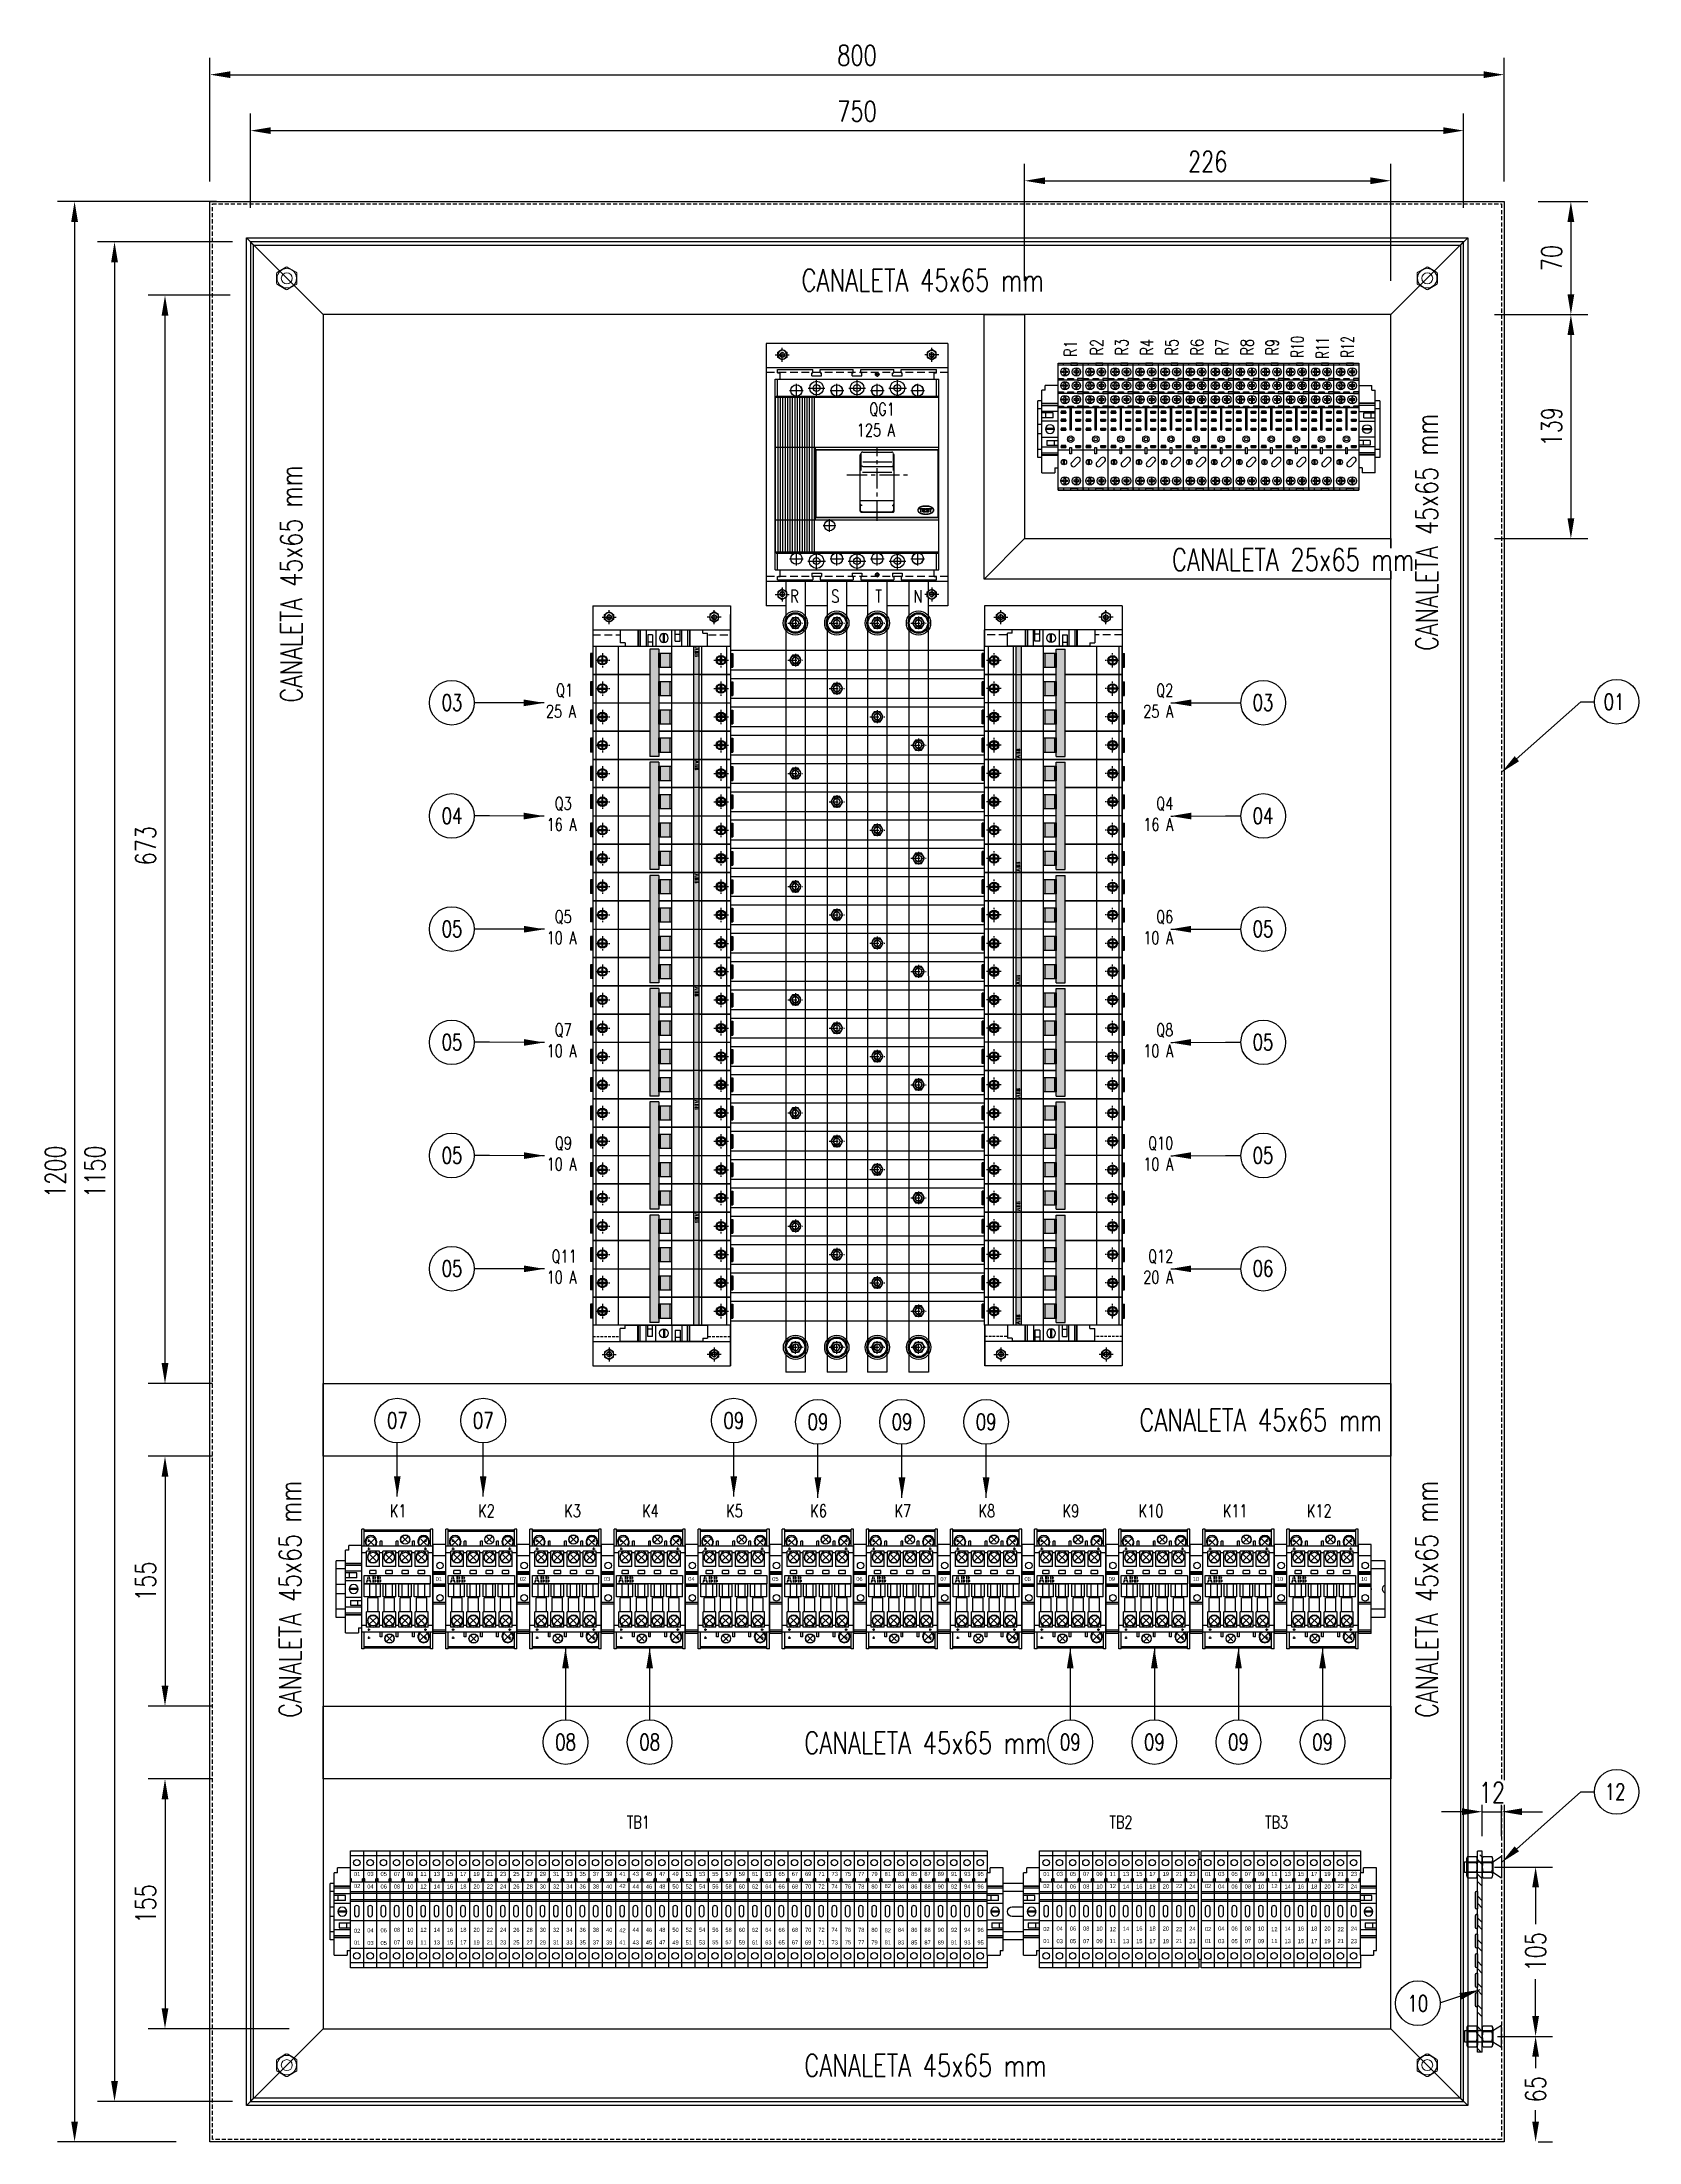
# Model space of a CAD drawing. Header units: millimetres. Extents: x 2153 to 5658, y -781 to 1156.
# Drawn here: x 3143 to 4130, y -143 to 1156 of the extents above; entities that cross this region are included whole.
import ezdxf
from ezdxf.enums import TextEntityAlignment as Align

# ---------------------------------------------------------------- set-up
doc = ezdxf.new("R2010")
doc.units = ezdxf.units.MM
doc.set_wipeout_variables(frame=1)
doc.linetypes.add('CENTER', pattern=[2, 1.25, -0.25, 0.25, -0.25])
doc.linetypes.add('HIDDEN', pattern=[9.525, 6.35, -3.175])
for name, color, linetype in [('40GENE-003-FRAME.LINE3', 4, 'Continuous'), ('40GENE-004-FRAME.LINE4', 5, 'Continuous'), ('40GENE-008-FRAME.TEXT1', 7, 'Continuous'), ('40GENE-009-FRAME.TEXT2', 2, 'Continuous'), ('40GENE-102-DIMENSION', 40, 'Continuous'), ('40GENE-106-TEXT', 7, 'Continuous'), ('40GENE-107-SUB.TITLE', 4, 'Continuous'), ('47ELEC-102-PROYEC', 1, 'HIDDEN'), ('47ELEC-103-EJES', 122, 'CENTER'), ('47ELEC-106-SIMB-F', 2, 'Continuous'), ('47ELEC-106-SIMB-FR', 40, 'Continuous'), ('47ELEC-109-ACHUR', 8, 'Continuous'), ('47ELEC-205-EQUIP', 5, 'Continuous')]:
    doc.layers.add(name, color=color, linetype=linetype)
doc.styles.add('estilo2', font='arial.ttf')
doc.styles.add('ROMANS', font='romans.shx', dxfattribs={"width": 0.75})
doc.dimstyles.new('SNC-LAVALIN', dxfattribs={"dimscale": 0, "dimtxt": 2.5, "dimasz": 2.5, "dimexe": 1.5, "dimexo": 1, "dimgap": 1.25, "dimtad": 1, "dimdec": 0, "dimzin": 1, "dimdsep": 46, "dimtxsty": 'ROMANS', "dimcen": 0.09, "dimclrd": 256, "dimclre": 256, "dimclrt": 7, "dimadec": 0, "dimazin": 0, "dimtfac": 1, "dimtdec": 0, "dimtix": 1, "dimtmove": 2, "dimatfit": 3, "dimfxl": 1, "dimtfill": 1, "dimtolj": 1, "dimarcsym": 0})

# ---------------------------------------------------------------- blocks, each defined once
blk = doc.blocks.new('*D80')
at = {"layer": '40GENE-102-DIMENSION', "lineweight": -2, "transparency": 16777216}
for p, q in [((3246.8, 1069.6), (3246.8, 1146.2)), ((4046.8, 1069.6), (4046.8, 1146.2)), ((3259.4, 1135.7), (4034.2, 1135.7))]:
    blk.add_line(p, q, dxfattribs=at)
at = {"layer": '40GENE-102-DIMENSION', "transparency": 16777216}
for points in [[(3259.4, 1137.8), (3259.4, 1133.6), (3246.8, 1135.7)], [(4034.2, 1137.8), (4034.2, 1133.6), (4046.8, 1135.7)]]:
    blk.add_solid(points, dxfattribs=at)
at = {"layer": '40GENE-102-DIMENSION', "color": 0, "transparency": 16777216, "insert": (3646.8, 1147.6), "char_height": 12.6, "attachment_point": 5, "style": 'ROMANS', "bg_fill": 3, "box_fill_scale": 1.1, "bg_fill_color": 256, "bg_fill_true_color": 13158600, "bg_fill_transparency": 0}
blk.add_mtext('\\A1;800', dxfattribs=at)
blk = doc.blocks.new('*D81')
at = {"layer": '40GENE-102-DIMENSION', "lineweight": -2, "transparency": 16777216}
for p, q in [((3250.8, 1057.3), (3152.6, 1057.3)), ((3163.1, 1044.7), (3163.1, -130.1)), ((3225.8, -142.7), (3152.6, -142.7))]:
    blk.add_line(p, q, dxfattribs=at)
at = {"layer": '40GENE-102-DIMENSION', "transparency": 16777216}
for points in [[(3161, 1044.7), (3165.2, 1044.7), (3163.1, 1057.3)], [(3161, -130.1), (3165.2, -130.1), (3163.1, -142.7)]]:
    blk.add_solid(points, dxfattribs=at)
at = {"layer": '40GENE-102-DIMENSION', "color": 0, "transparency": 16777216, "insert": (3151.2, 457.3), "char_height": 12.6, "attachment_point": 5, "rotation": 90, "style": 'ROMANS', "bg_fill": 3, "box_fill_scale": 1.1, "bg_fill_color": 256, "bg_fill_true_color": 13158600, "bg_fill_transparency": 0}
blk.add_mtext('\\A1;1200', dxfattribs=at)
blk = doc.blocks.new('*D82')
at = {"layer": '40GENE-102-DIMENSION', "lineweight": -2, "transparency": 16777216}
for p, q in [((3260.8, 1032.3), (3177.3, 1032.3)), ((3187.8, 1019.7), (3187.8, -105.1)), ((3260.8, -117.7), (3177.3, -117.7))]:
    blk.add_line(p, q, dxfattribs=at)
at = {"layer": '40GENE-102-DIMENSION', "transparency": 16777216}
for points in [[(3185.7, 1019.7), (3189.9, 1019.7), (3187.8, 1032.3)], [(3185.7, -105.1), (3189.9, -105.1), (3187.8, -117.7)]]:
    blk.add_solid(points, dxfattribs=at)
at = {"layer": '40GENE-102-DIMENSION', "color": 0, "transparency": 16777216, "insert": (3175.7, 457.3), "char_height": 12.6, "attachment_point": 5, "rotation": 90, "style": 'ROMANS', "bg_fill": 3, "box_fill_scale": 1.1, "bg_fill_color": 256, "bg_fill_true_color": 13158600, "bg_fill_transparency": 0}
blk.add_mtext('\\A1;1150', dxfattribs=at)
blk = doc.blocks.new('*D83')
at = {"layer": '40GENE-102-DIMENSION', "lineweight": -2, "transparency": 16777216}
for p, q in [((3259.3, 999.3), (3208.5, 999.3)), ((3219, 338.9), (3219, 986.7)), ((3248.3, 326.3), (3208.5, 326.3))]:
    blk.add_line(p, q, dxfattribs=at)
at = {"layer": '40GENE-102-DIMENSION', "transparency": 16777216}
for points in [[(3216.9, 986.7), (3221.1, 986.7), (3219, 999.3)], [(3216.9, 338.9), (3221.1, 338.9), (3219, 326.3)]]:
    blk.add_solid(points, dxfattribs=at)
at = {"layer": '40GENE-102-DIMENSION', "color": 0, "transparency": 16777216, "insert": (3207.1, 658.9), "char_height": 12.6, "attachment_point": 5, "rotation": 90, "style": 'ROMANS', "bg_fill": 3, "box_fill_scale": 1.1, "bg_fill_color": 256, "bg_fill_true_color": 13158600, "bg_fill_transparency": 0}
blk.add_mtext('\\A1;673', dxfattribs=at)
blk = doc.blocks.new('*D84')
at = {"layer": '40GENE-102-DIMENSION', "lineweight": -2, "transparency": 16777216}
for p, q in [((4042.8, -77.4), (4076.8, -77.4)), ((4066.3, -90), (4066.3, -97)), ((4066.3, -130.1), (4066.3, -123.1)), ((4067.8, -142.7), (4076.8, -142.7))]:
    blk.add_line(p, q, dxfattribs=at)
at = {"layer": '40GENE-102-DIMENSION', "transparency": 16777216}
for points in [[(4064.2, -90), (4068.4, -90), (4066.3, -77.4)], [(4064.2, -130.1), (4068.4, -130.1), (4066.3, -142.7)]]:
    blk.add_solid(points, dxfattribs=at)
at = {"layer": '40GENE-102-DIMENSION', "color": 0, "transparency": 16777216, "insert": (4066.3, -110.1), "char_height": 12.6, "attachment_point": 5, "rotation": 90, "style": 'ROMANS', "bg_fill": 3, "box_fill_scale": 1.1, "bg_fill_color": 256, "bg_fill_true_color": 13158600, "bg_fill_transparency": 0}
blk.add_mtext('\\A1;65', dxfattribs=at)
blk = doc.blocks.new('*D85')
at = {"layer": '40GENE-102-DIMENSION', "lineweight": -2, "transparency": 16777216}
for p, q in [((4033.3, 46.4), (4033.3, 72)), ((4045.3, 46.4), (4045.3, 72)), ((4020.7, 61.5), (4008.1, 61.5)), ((4033.3, 61.5), (4045.3, 61.5)), ((4057.9, 61.5), (4070.5, 61.5))]:
    blk.add_line(p, q, dxfattribs=at)
at = {"layer": '40GENE-102-DIMENSION', "transparency": 16777216}
for points in [[(4020.7, 63.6), (4020.7, 59.4), (4033.3, 61.5)], [(4057.9, 63.6), (4057.9, 59.4), (4045.3, 61.5)]]:
    blk.add_solid(points, dxfattribs=at)
at = {"layer": '40GENE-102-DIMENSION', "color": 0, "transparency": 16777216, "insert": (4039.3, 73.4), "char_height": 12.6, "attachment_point": 5, "style": 'ROMANS', "bg_fill": 3, "box_fill_scale": 1.1, "bg_fill_color": 256, "bg_fill_true_color": 13158600, "bg_fill_transparency": 0}
blk.add_mtext('\\A1;12', dxfattribs=at)
blk = doc.blocks.new('nut 3-8')
at = {"layer": '40GENE-003-FRAME.LINE3', "color": 0}
blk.add_lwpolyline([(-4, 7), (-8.1, 0), (-4, -7), (4, -7), (8.1, 0), (4, 7)], close=True, dxfattribs=at)
blk.add_circle((0, 0), 7, dxfattribs=at)
at = {"layer": '40GENE-003-FRAME.LINE3', "color": 3}
blk.add_circle((0, 0), 4.26, dxfattribs=at)
blk.add_arc((0, 0), 4.76, 59.2705, 329.2705, dxfattribs=at)
at = {"layer": '47ELEC-103-EJES', "color": 0, "ltscale": 10}
for p, q in [((-10.4, 0), (10.4, 0)), ((0, 9), (0, -9))]:
    blk.add_line(p, q, dxfattribs=at)
blk = doc.blocks.new('T1.4-P')
at = {"color": 7}
blk.add_wipeout([(-3.2, 5.5), (3.2, 5.5), (6.4, 0), (3.2, -5.5), (-3.2, -5.5), (-6.4, 0)], dxfattribs=at).dxf.layer = '47ELEC-106-SIMB-F'
at = {"layer": '47ELEC-103-EJES', "ltscale": 10}
for p, q in [((-8.7, 0), (8.7, 0)), ((0, -8.7), (0, 8.7))]:
    blk.add_line(p, q, dxfattribs=at)
blk.add_arc((0, 0), 3.18, 60.6101, 330.6101, dxfattribs=at)
at = {"layer": '47ELEC-106-SIMB-F', "color": 7}
blk.add_lwpolyline([(-3.2, 5.5), (-6.4, 0), (-3.2, -5.5), (3.2, -5.5), (6.4, 0), (3.2, 5.5)], close=True, dxfattribs=at)
for radius in [5.5, 2.68]:
    blk.add_circle((0, 0), radius, dxfattribs=at)
blk = doc.blocks.new('*D86')
at = {"layer": '40GENE-102-DIMENSION', "lineweight": -2, "transparency": 16777216}
for p, q in [((3271.8, 1053.3), (3271.8, 1111.6)), ((4021.8, 1053.3), (4021.8, 1111.6)), ((3284.4, 1101.1), (4009.2, 1101.1))]:
    blk.add_line(p, q, dxfattribs=at)
at = {"layer": '40GENE-102-DIMENSION', "transparency": 16777216}
for points in [[(3284.4, 1103.2), (3284.4, 1099), (3271.8, 1101.1)], [(4009.2, 1103.2), (4009.2, 1099), (4021.8, 1101.1)]]:
    blk.add_solid(points, dxfattribs=at)
at = {"layer": '40GENE-102-DIMENSION', "color": 0, "transparency": 16777216, "insert": (3646.8, 1113), "char_height": 12.6, "attachment_point": 5, "style": 'ROMANS', "bg_fill": 3, "box_fill_scale": 1.1, "bg_fill_color": 256, "bg_fill_true_color": 13158600, "bg_fill_transparency": 0}
blk.add_mtext('\\A1;750', dxfattribs=at)
blk = doc.blocks.new('BORNERA DE TOPE')
at = {"color": 7}
blk.add_wipeout([(-21, 72.4), (-13, 72.4), (-13, 69.4), (-11, 69.4), (-11, 18.4), (-19, 18.4), (-19, 21.4), (-21, 21.4)], dxfattribs=at).dxf.layer = '47ELEC-106-SIMB-F'
at = {"layer": '47ELEC-106-SIMB-F', "color": 7}
for p, q in [((-21, 72.4), (-13, 72.4)), ((-21, 72.4), (-21, 21.4)), ((-21, 72.4), (-21, 29.2)), ((-21, 72.4), (-21, 21.4)), ((-13, 69.4), (-13, 72.4)), ((-13, 69.4), (-11, 69.4)), ((-11, 69.4), (-11, 18.4)), ((-21, 61.4), (-11, 61.4)), ((-21, 61.1), (-11, 61.1)), ((-21, 60.1), (-11, 60.1)), ((-21, 56.4), (-11, 56.4)), ((-18, 55.4), (-11, 55.4)), ((-18, 52.4), (-18, 55.4)), ((-18, 52.4), (-11, 52.4)), ((-13.5, 52.4), (-13.5, 55.4)), ((-21, 50.4), (-11, 50.4)), ((-11, 40.4), (-21, 40.4)), ((-13.3, 45.7), (-18.8, 45.7)), ((-13.3, 45.1), (-18.8, 45.1)), ((-14, 38.4), (-21, 38.4)), ((-14, 35.4), (-21, 35.4)), ((-11, 34.4), (-21, 34.4)), ((-11, 34.4), (-21, 34.4)), ((-21, 30.7), (-11, 30.7)), ((-21, 29.6), (-11, 29.6)), ((-21, 29.4), (-11, 29.4)), ((-21, 29.2), (-21, 27.3)), ((-18.5, 38.4), (-18.5, 35.4)), ((-14, 38.4), (-14, 35.4)), ((-19, 21.4), (-21, 21.4)), ((-19, 21.4), (-19, 18.4)), ((-11, 18.4), (-19, 18.4))]:
    blk.add_line(p, q, dxfattribs=at)
blk.add_circle((-16, 45.4), 2.75, dxfattribs=at)
blk = doc.blocks.new('*D79')
at = {"layer": '40GENE-102-DIMENSION', "lineweight": -2, "transparency": 16777216}
for p, q in [((4040.8, 27.3), (4076.8, 27.3)), ((4066.3, 14.7), (4066.3, -8)), ((4066.3, -64.8), (4066.3, -42.1)), ((4042.8, -77.4), (4076.8, -77.4))]:
    blk.add_line(p, q, dxfattribs=at)
at = {"layer": '40GENE-102-DIMENSION', "transparency": 16777216}
for points in [[(4064.2, 14.7), (4068.4, 14.7), (4066.3, 27.3)], [(4064.2, -64.8), (4068.4, -64.8), (4066.3, -77.4)]]:
    blk.add_solid(points, dxfattribs=at)
at = {"layer": '40GENE-102-DIMENSION', "color": 0, "transparency": 16777216, "insert": (4066.3, -25.1), "char_height": 12.6, "attachment_point": 5, "rotation": 90, "style": 'ROMANS', "bg_fill": 3, "box_fill_scale": 1.1, "bg_fill_color": 256, "bg_fill_true_color": 13158600, "bg_fill_transparency": 0}
blk.add_mtext('\\A1;105', dxfattribs=at)
blk = doc.blocks.new('T1-4POLOS')
at = {"layer": '47ELEC-103-EJES', "color": 1, "ltscale": 10}
for p, q in [((-41, 33.9), (-41, 42.3)), ((-33.6, 39.6), (-23.3, 39.6)), ((-28.5, 34.9), (-28.5, 44.9)), ((-16, 33.9), (-16, 42.3)), ((-16, 33.9), (-16, 42.3)), ((-8.6, 39.6), (1.7, 39.6)), ((-3.5, 34.5), (-3.5, 44.7)), ((9, 33.9), (9, 42.3)), ((9, 33.9), (9, 42.3)), ((16.1, 39.6), (27, 39.6)), ((21.5, 34.2), (21.5, 45)), ((34, 33.9), (34, 42.3)), ((34, 33.9), (34, 42.3)), ((34, 34.5), (34, 41.7)), ((34, 34.5), (34, 41.7)), ((-45.2, 38.1), (-36.7, 38.1)), ((-20.2, 38.1), (-11.7, 38.1)), ((-20.2, 38.1), (-11.7, 38.1)), ((4.8, 38.1), (13.3, 38.1)), ((4.8, 38.1), (13.3, 38.1)), ((29.8, 38.1), (38.3, 38.1)), ((29.8, 38.1), (38.3, 38.1)), ((30.4, 38.1), (37.7, 38.1)), ((30.4, 38.1), (37.7, 38.1)), ((9, -42.5), (9, 3.1)), ((-9.7, -14), (27.7, -14)), ((-24.4, -45.4), (-16.5, -45.4)), ((-20.5, -49.3), (-20.5, -41.5)), ((-41, -70.1), (-41, -61.7)), ((-28.5, -72.8), (-28.5, -62)), ((-16, -70.1), (-16, -61.7)), ((-16, -70.1), (-16, -61.7)), ((-3.5, -72.8), (-3.5, -62)), ((9, -70.1), (9, -61.7)), ((21.5, -72.5), (21.5, -62.3)), ((34, -70.1), (34, -61.7)), ((-45.2, -65.9), (-36.7, -65.9)), ((-33.9, -67.4), (-23, -67.4)), ((-20.2, -65.9), (-11.7, -65.9)), ((-8.9, -67.4), (2, -67.4)), ((4.8, -65.9), (13.3, -65.9)), ((4.8, -65.9), (13.3, -65.9)), ((16.4, -67.4), (26.7, -67.4)), ((29.8, -65.9), (38.3, -65.9)), ((29.8, -65.9), (38.3, -65.9)), ((30.4, -65.9), (37.7, -65.9)), ((30.4, -65.9), (37.7, -65.9))]:
    blk.add_line(p, q, dxfattribs=at)
at = {"layer": '47ELEC-106-SIMB-F', "color": 1}
for p, q in [((-54.1, 45.1), (-52.6, 45.1)), ((-54.1, 33.9), (-54.1, 45.1)), ((-53.4, 45.1), (-6.5, 45.1)), ((-52.6, 50.1), (-52.6, 51.1)), ((-52.6, 51.1), (-51.6, 51.1)), ((-52.6, 49.1), (-52.6, 50.1)), ((-52.6, 49.1), (-51.6, 49.1)), ((-52.6, 45.1), (-51.6, 45.1)), ((-52.6, 34.6), (-52.6, 45.1)), ((-51.6, 51.1), (-31.5, 51.1)), ((-51.6, 49.1), (-51.1, 49.1)), ((-51.1, 45.1), (-51.1, 49.1)), ((-31.5, 51.1), (-30.8, 51.1)), ((-31.5, 47.1), (-31.5, 49.1)), ((-31.5, 49.1), (-30.8, 49.1)), ((-31.5, 47.1), (-25.5, 47.1)), ((-30.8, 49.1), (-30.8, 51.1)), ((-26.6, 45.1), (44.6, 45.1)), ((-26.2, 51.1), (-25.5, 51.1)), ((-26.2, 49.1), (-26.2, 51.1)), ((-26.2, 49.1), (-25.5, 49.1)), ((-25.5, 51.1), (-6.5, 51.1)), ((-25.5, 47.1), (-25.5, 49.1)), ((-6.5, 51.1), (-5.8, 51.1)), ((-6.5, 47.1), (-6.5, 49.1)), ((-6.5, 49.1), (-5.8, 49.1)), ((-6.5, 47.1), (-0.5, 47.1)), ((-6.5, 45.1), (-5, 45.1)), ((-5.8, 49.1), (-5.8, 51.1)), ((-5, 45.1), (-2, 45.1)), ((-2, 45.1), (-0.5, 45.1)), ((-1.2, 51.1), (-0.5, 51.1)), ((-1.2, 49.1), (-1.2, 51.1)), ((-1.2, 49.1), (-0.5, 49.1)), ((-0.5, 51.1), (18.5, 51.1)), ((-0.5, 47.1), (-0.5, 49.1)), ((-0.5, 45.1), (18.5, 45.1)), ((7.6, 48.1), (10.4, 48.1)), ((9, 46.8), (9, 49.5)), ((18.5, 51.1), (19.2, 51.1)), ((18.5, 47.1), (18.5, 49.1)), ((18.5, 49.1), (19.2, 49.1)), ((18.5, 47.1), (24.5, 47.1)), ((18.5, 45.1), (20, 45.1)), ((19.2, 49.1), (19.2, 51.1)), ((20, 45.1), (23, 45.1)), ((23, 45.1), (24.5, 45.1)), ((23.8, 51.1), (24.5, 51.1)), ((23.8, 49.1), (23.8, 51.1)), ((23.8, 49.1), (24.5, 49.1)), ((24.5, 51.1), (44.6, 51.1)), ((24.5, 47.1), (24.5, 49.1)), ((24.5, 45.1), (44.1, 45.1)), ((44.1, 45.1), (44.1, 49.1)), ((44.1, 49.1), (44.6, 49.1)), ((44.6, 51.1), (45.6, 51.1)), ((44.6, 49.1), (45.6, 49.1)), ((44.6, 45.1), (45.6, 45.1)), ((45.6, 50.1), (45.6, 51.1)), ((45.6, 49.1), (45.6, 50.1)), ((45.6, 34.6), (45.6, 45.1)), ((45.6, 45.1), (47.1, 45.1)), ((47.1, 42.1), (47.1, 45.1)), ((47.1, 37.6), (47.1, 42.1)), ((-54.1, 33.9), (-51.1, 33.9)), ((-54.1, 3.1), (-54.1, 33.9)), ((-54, 33.9), (-54, -61.7)), ((-53.4, 34.6), (-50.4, 34.6)), ((-53.4, 33.9), (-53.4, 34.6)), ((-52.5, 33.9), (-52.5, -61.7)), ((-51.9, 33.9), (44.1, 33.9)), ((-51, 34.6), (43.4, 34.6)), ((-51, 33.9), (-51, -61.7)), ((-49.5, 33.9), (-49.5, -61.7)), ((-48, 33.9), (-48, -61.7)), ((-46.5, 33.9), (-46.5, -61.7)), ((-45, 33.9), (-45, -61.7)), ((-43.5, 33.9), (-43.5, -61.7)), ((-42, 33.9), (-42, -61.7)), ((-40.5, 33.9), (-40.5, -61.7)), ((-39, 33.9), (-39, -61.7)), ((-37.5, 33.9), (-37.5, -61.7)), ((-36, 33.9), (-36, -61.7)), ((-34.5, 33.9), (-34.5, -61.7)), ((-33, 33.9), (-33, -61.7)), ((-31.5, 33.9), (-31.5, -61.7)), ((-30, 33.9), (-30, -61.7)), ((43.4, 34.6), (46.4, 34.6)), ((44.1, 33.9), (47.1, 33.9)), ((46.4, 33.9), (46.4, 34.6)), ((47.1, 33.9), (47.1, 37.6)), ((47.1, 3.1), (47.1, 33.9)), ((-54.1, -61.7), (-54.1, 7.6)), ((-54.1, 3.1), (-4.5, 3.1)), ((-29.1, 3.1), (-26.1, 3.1)), ((-29.1, 1.6), (-29.1, 3.1)), ((-29.1, 1.6), (-26.1, 1.6)), ((-29.1, -40.4), (-29.1, 1.6)), ((-29.1, -40.1), (-29.1, 1.3)), ((-28.9, 1.5), (-28.7, 1.5)), ((-28.7, 1.5), (-25.9, 1.5)), ((-28.7, -40.1), (-28.7, 1.3)), ((-27.4, 1.5), (-27.4, 1.6)), ((-26.1, 1.6), (-24, 1.6)), ((-25.9, 1.5), (43.9, 1.5)), ((-24, 1.6), (-18, 1.6)), ((-24, 1.5), (-24, 1.6)), ((-23.5, 1.5), (-23.5, 1.6)), ((-18.5, 1.5), (-18.5, 1.6)), ((-18, 1.6), (-4.5, 1.6)), ((-18, 1.5), (-18, 1.6)), ((-4.5, 3.1), (22.5, 3.1)), ((-4.5, 1.6), (22.5, 1.6)), ((0, 0), (18, 0)), ((22.5, 3.1), (44.1, 3.1)), ((22.5, 1.6), (36, 1.6)), ((36, 1.6), (42, 1.6)), ((36, 1.5), (36, 1.6)), ((36.5, 1.5), (36.5, 1.6)), ((41.5, 1.5), (41.5, 1.6)), ((42, 1.6), (44.1, 1.6)), ((42, 1.5), (42, 1.6)), ((43.9, 1.5), (46.7, 1.5)), ((44.1, 3.1), (47.1, 3.1)), ((44.1, 1.6), (47.1, 1.6)), ((45.4, 1.5), (45.4, 1.6)), ((46.7, 1.5), (46.9, 1.5)), ((46.7, -40.1), (46.7, 1.3)), ((47.1, 1.6), (47.1, 3.1)), ((47.1, -40.4), (47.1, 1.6)), ((47.1, -40.1), (47.1, 1.3)), ((-1.5, -36.6), (-1.5, -1.7)), ((-1.5, -2), (-1, -2)), ((-1.5, -4.1), (-1, -4.1)), ((-1.1, -5.8), (-1, -5.6)), ((-1, -1), (-0.9, -0.7)), ((-1, -5.3), (-1, -1)), ((-1, -8), (-1, -5.3)), ((-1, -11.3), (-1, -8)), ((-1, -11.4), (-1, -11.3)), ((-0.1, -12.5), (18.1, -12.5)), ((0, -6), (18, -6)), ((0, -8.9), (18, -8.9)), ((18.9, -0.7), (19, -1)), ((19, -5.3), (19, -1)), ((19, -2), (19.5, -2)), ((19, -4.1), (19.5, -4.1)), ((19, -8), (19, -5.3)), ((19, -5.6), (19.1, -5.8)), ((19, -11.3), (19, -8)), ((19, -11.4), (19, -11.3)), ((19.5, -36.6), (19.5, -1.7)), ((-1.5, -29.9), (19.5, -29.9)), ((-1.5, -31.9), (-1.3, -31.9)), ((-1.3, -32.4), (-1.3, -31.9)), ((-1.3, -32.6), (-1.3, -32.4)), ((-1.3, -36.4), (-1.3, -32.6)), ((-1, -37.1), (19, -37.1)), ((-0.9, -36.9), (-0.8, -36.9)), ((-0.8, -36.9), (18.8, -36.9)), ((18.8, -36.9), (18.9, -36.9)), ((19.3, -31.9), (19.5, -31.9)), ((19.3, -32.4), (19.3, -31.9)), ((19.3, -32.6), (19.3, -32.4)), ((19.3, -36.4), (19.3, -32.6)), ((35.2, -34.8), (36.9, -34.8)), ((35.2, -35), (35.2, -34.8)), ((35.2, -35), (35.9, -35)), ((35.8, -37.7), (35.9, -37.7)), ((35.9, -37), (35.9, -35)), ((35.9, -37), (36.1, -37)), ((36, -37.8), (36, -37.7)), ((36.1, -37), (36.1, -35)), ((36.1, -35), (36.9, -35)), ((36.5, -33.7), (37.4, -33.5)), ((36.9, -35), (36.9, -34.8)), ((37.1, -38), (37.1, -38)), ((37.1, -38.1), (37.1, -38.1)), ((37.2, -34.8), (38.9, -34.8)), ((37.2, -37), (37.2, -34.8)), ((37.2, -37), (38.9, -37)), ((37.3, -35.8), (37.3, -35)), ((37.3, -35), (38.9, -35)), ((37.3, -35.8), (38.5, -35.8)), ((37.3, -36.8), (37.3, -36)), ((37.3, -36), (38.5, -36)), ((37.3, -36.8), (38.9, -36.8)), ((37.8, -38.2), (37.8, -38.2)), ((37.8, -38.2), (37.8, -38.2)), ((38, -33.7), (38, -33.5)), ((38.5, -36), (38.5, -35.8)), ((38.9, -35), (38.9, -34.8)), ((38.9, -37), (38.9, -36.8)), ((39.1, -35), (39.4, -34.8)), ((39.1, -35.7), (39.1, -35)), ((39.1, -35.7), (39.4, -36)), ((39.1, -36.7), (39.2, -36.6)), ((39.1, -36.7), (39.4, -37)), ((39.2, -36.6), (39.4, -36.8)), ((39.3, -35.1), (39.4, -35)), ((39.3, -35.6), (39.3, -35.1)), ((39.3, -35.6), (39.4, -35.8)), ((39.4, -34.8), (40.6, -34.8)), ((39.4, -35), (40.5, -35)), ((39.4, -35.8), (40.6, -35.8)), ((39.4, -36), (40.5, -36)), ((39.4, -36.8), (40.5, -36.8)), ((39.4, -37), (40.6, -37)), ((40, -33.5), (40, -33.5)), ((40.5, -35), (40.7, -35.2)), ((40.5, -36), (40.7, -36.1)), ((40.5, -36.8), (40.7, -36.6)), ((40.6, -34.8), (40.9, -35)), ((40.6, -35.8), (40.9, -36)), ((40.6, -37), (40.9, -36.7)), ((40.7, -35.2), (40.9, -35)), ((40.7, -36.6), (40.7, -36.1)), ((40.9, -36.7), (40.9, -36)), ((40.9, -38.1), (40.9, -38.1)), ((41.2, -35), (41.2, -34.8)), ((41.2, -34.8), (42.9, -34.8)), ((41.2, -35), (41.9, -35)), ((41.5, -33.8), (41.5, -33.7)), ((41.9, -37), (41.9, -35)), ((41.9, -37), (42.1, -37)), ((42, -37.8), (42, -37.7)), ((42.1, -37), (42.1, -35)), ((42.1, -35), (42.9, -35)), ((42.1, -37.7), (42.2, -37.7)), ((42.9, -35), (42.9, -34.8)), ((43.6, -36.6), (43.6, -36.4)), ((43.6, -36.6), (43.6, -36.4)), ((-54.1, -41.9), (-4.5, -41.9)), ((-29.1, -40.4), (-26.1, -40.4)), ((-29.1, -41.9), (-29.1, -40.4)), ((-29.1, -41.9), (-26.1, -41.9)), ((-28.9, -40.3), (-28.7, -40.3)), ((-28.7, -40.3), (-25.9, -40.3)), ((-27.4, -40.4), (-27.4, -40.3)), ((-26.1, -40.4), (-4.5, -40.4)), ((-25.9, -40.3), (43.9, -40.3)), ((-24, -40.4), (-24, -40.3)), ((-23.5, -40.4), (-23.5, -40.3)), ((-18.5, -40.4), (-18.5, -40.3)), ((-18, -40.4), (-18, -40.3)), ((-4.5, -40.4), (22.5, -40.4)), ((-4.5, -41.9), (22.5, -41.9)), ((22.5, -40.4), (44.1, -40.4)), ((22.5, -41.9), (44.1, -41.9)), ((36, -40.4), (36, -40.3)), ((36.5, -40.4), (36.5, -40.3)), ((41.5, -40.4), (41.5, -40.3)), ((42, -40.4), (42, -40.3)), ((43.9, -40.3), (46.7, -40.3)), ((44.1, -40.4), (47.1, -40.4)), ((44.1, -41.9), (47.1, -41.9)), ((45.4, -40.4), (45.4, -40.3)), ((46.7, -40.3), (46.9, -40.3)), ((47.1, -41.9), (47.1, -40.4)), ((47.1, -61.7), (47.1, -41.9)), ((-54.1, -61.7), (44.1, -61.7)), ((-54.1, -72.9), (-54.1, -61.7)), ((-53.4, -62.4), (-53.4, -61.7)), ((-53.4, -62.4), (-50.4, -62.4)), ((-52.6, -72.9), (-52.6, -62.4)), ((-51.1, -62.4), (43.4, -62.4)), ((-29.1, -61.7), (-26.1, -61.7)), ((34, -70.1), (34, -61.7)), ((34, -69.5), (34, -62.3)), ((34, -69.5), (34, -62.3)), ((43.4, -62.4), (46.4, -62.4)), ((44.1, -61.7), (47.1, -61.7)), ((45.6, -72.9), (45.6, -62.4)), ((46.4, -62.4), (46.4, -61.7)), ((47.1, -65.4), (47.1, -61.7)), ((-54.1, -72.9), (-52.6, -72.9)), ((-53.5, -72.9), (-6.5, -72.9)), ((-52.6, -72.9), (-51.6, -72.9)), ((-52.6, -77.9), (-52.6, -76.9)), ((-52.6, -76.9), (-51.6, -76.9)), ((-52.6, -78.9), (-52.6, -77.9)), ((-51.6, -76.9), (-51.1, -76.9)), ((-51.1, -76.9), (-51.1, -72.9)), ((-31.5, -74.9), (-31.5, -76.9)), ((-31.5, -74.9), (-25.5, -74.9)), ((-31.5, -76.9), (-30.8, -76.9)), ((-30.8, -76.9), (-30.8, -78.9)), ((-26.6, -72.9), (44.6, -72.9)), ((-26.2, -76.9), (-26.2, -78.9)), ((-26.2, -76.9), (-25.5, -76.9)), ((-25.5, -74.9), (-25.5, -76.9)), ((-7, -72.9), (-6.5, -72.9)), ((-6.5, -72.9), (-5, -72.9)), ((-6.5, -74.9), (-6.5, -76.9)), ((-6.5, -74.9), (-0.5, -74.9)), ((-6.5, -76.9), (-5.8, -76.9)), ((-5.8, -76.9), (-5.8, -78.9)), ((-5, -72.9), (-2, -72.9)), ((-2, -72.9), (-0.5, -72.9)), ((-1.2, -76.9), (-1.2, -78.9)), ((-1.2, -76.9), (-0.5, -76.9)), ((-0.5, -72.9), (18.5, -72.9)), ((-0.5, -74.9), (-0.5, -76.9)), ((7.6, -75.9), (10.4, -75.9)), ((9, -77.2), (9, -74.5)), ((18.5, -72.9), (20, -72.9)), ((18.5, -74.9), (18.5, -76.9)), ((18.5, -74.9), (24.5, -74.9)), ((18.5, -76.9), (19.2, -76.9)), ((19.2, -76.9), (19.2, -78.9)), ((20, -72.9), (23, -72.9)), ((23, -72.9), (24.5, -72.9)), ((23.8, -76.9), (23.8, -78.9)), ((23.8, -76.9), (24.5, -76.9)), ((24.5, -72.9), (44.1, -72.9)), ((24.5, -74.9), (24.5, -76.9)), ((44.1, -76.9), (44.1, -72.9)), ((44.1, -76.9), (44.6, -76.9)), ((44.6, -72.9), (45.6, -72.9)), ((44.6, -76.9), (45.6, -76.9)), ((45.6, -72.9), (47.1, -72.9)), ((45.6, -77.9), (45.6, -76.9)), ((45.6, -78.9), (45.6, -77.9)), ((47.1, -69.9), (47.1, -65.4)), ((47.1, -72.9), (47.1, -69.9)), ((-52.6, -78.9), (-51.6, -78.9)), ((-51.6, -78.9), (-31.5, -78.9)), ((-31.5, -78.9), (-30.8, -78.9)), ((-26.2, -78.9), (-25.5, -78.9)), ((-25.5, -78.9), (-6.5, -78.9)), ((-6.5, -78.9), (-5.8, -78.9)), ((-1.2, -78.9), (-0.5, -78.9)), ((-0.5, -78.9), (18.5, -78.9)), ((18.5, -78.9), (19.2, -78.9)), ((23.8, -78.9), (24.5, -78.9)), ((24.5, -78.9), (44.6, -78.9)), ((44.6, -78.9), (45.6, -78.9))]:
    blk.add_line(p, q, dxfattribs=at)
for points in [[(-28.9, 1.5), (-28.9, 1.5), (-29, 1.5), (-29, 1.5), (-29, 1.5), (-29.1, 1.4), (-29.1, 1.4), (-29.1, 1.4), (-29.1, 1.3)], [(47.1, 1.3), (47.1, 1.4), (47.1, 1.4), (47.1, 1.4), (47, 1.5), (47, 1.5), (47, 1.5), (46.9, 1.5), (46.9, 1.5)], [(-1, -5.6), (-1.1, -5.7), (-1.1, -5.8)], [(0, -8.9), (0, -8.9), (-0.1, -8.9), (-0.1, -8.9), (-0.2, -8.9), (-0.2, -8.9), (-0.3, -8.9), (-0.3, -8.9), (-0.4, -8.9), (-0.4, -8.8), (-0.5, -8.8), (-0.5, -8.8), (-0.6, -8.8), (-0.6, -8.7), (-0.6, -8.7), (-0.7, -8.7), (-0.7, -8.7), (-0.7, -8.6), (-0.8, -8.6), (-0.8, -8.5), (-0.8, -8.5), (-0.9, -8.5), (-0.9, -8.4), (-0.9, -8.4), (-0.9, -8.3), (-0.9, -8.3), (-1, -8.2), (-1, -8.2), (-1, -8.2), (-1, -8.1), (-1, -8.1), (-1, -8), (-1, -8)], [(18, -8.9), (18, -8.9), (18.1, -8.9), (18.1, -8.9), (18.2, -8.9), (18.2, -8.9), (18.3, -8.9), (18.3, -8.9), (18.4, -8.9), (18.4, -8.8), (18.5, -8.8), (18.5, -8.8), (18.6, -8.8), (18.6, -8.7), (18.6, -8.7), (18.7, -8.7), (18.7, -8.7), (18.7, -8.6), (18.8, -8.6), (18.8, -8.5), (18.8, -8.5), (18.9, -8.5), (18.9, -8.4), (18.9, -8.4), (18.9, -8.3), (18.9, -8.3), (19, -8.2), (19, -8.2), (19, -8.2), (19, -8.1), (19, -8.1), (19, -8), (19, -8)], [(19.1, -5.8), (19.1, -5.7), (19, -5.6)], [(-1.3, -32.6), (-1.3, -32.6), (-1.3, -32.6), (-1.3, -32.6), (-1.3, -32.7), (-1.2, -32.7), (-1.2, -32.7), (-1.2, -32.7), (-1.2, -32.7), (-1.1, -32.8), (-1.1, -32.8), (-1, -32.8), (-0.9, -32.8), (-0.8, -32.8)], [(-0.9, -36.9), (-0.8, -36.9), (-0.8, -36.8), (-0.7, -36.8), (-0.6, -36.8), (-0.5, -36.7), (-0.3, -36.7)], [(-0.3, -33), (-0.5, -33), (-0.6, -32.9), (-0.6, -32.9), (-0.7, -32.9), (-0.8, -32.8)], [(18.3, -33), (18.5, -33), (18.6, -32.9), (18.6, -32.9), (18.7, -32.9), (18.8, -32.8)], [(18.9, -36.9), (18.8, -36.9), (18.8, -36.8), (18.7, -36.8), (18.6, -36.8), (18.5, -36.7), (18.3, -36.7)], [(18.8, -32.8), (18.9, -32.8), (19, -32.8), (19.1, -32.8), (19.1, -32.8), (19.2, -32.7), (19.2, -32.7), (19.2, -32.7), (19.2, -32.7), (19.3, -32.7), (19.3, -32.6), (19.3, -32.6), (19.3, -32.6), (19.3, -32.6)], [(36.5, -33.7), (36.3, -33.8), (36.1, -33.8), (36, -33.9), (35.8, -33.9), (35.6, -34), (35.5, -34.1), (35.3, -34.2), (35.2, -34.3), (35, -34.3), (34.9, -34.4), (34.8, -34.5), (34.7, -34.6), (34.6, -34.7), (34.5, -34.8), (34.4, -34.9), (34.3, -35), (34.3, -35), (34.3, -35.1), (34.2, -35.1), (34.2, -35.2), (34.2, -35.2), (34.1, -35.3), (34.1, -35.3), (34.1, -35.4), (34.1, -35.4), (34.1, -35.5), (34, -35.5), (34, -35.6), (34, -35.6), (34, -35.7), (34, -35.8), (34, -35.8), (34, -35.9)], [(34.7, -34.6), (34.6, -34.6), (34.6, -34.7), (34.5, -34.7), (34.5, -34.8), (34.4, -34.9), (34.4, -34.9), (34.3, -35), (34.3, -35), (34.2, -35.1), (34.2, -35.2), (34.2, -35.2), (34.1, -35.3), (34.1, -35.3), (34.1, -35.4), (34.1, -35.5), (34, -35.6), (34, -35.6), (34, -35.7), (34, -35.8), (34, -35.9)], [(34, -35.9), (34, -35.9), (34, -36), (34, -36), (34, -36.1), (34, -36.2), (34, -36.2), (34.1, -36.3), (34.1, -36.3), (34.1, -36.4), (34.1, -36.4), (34.2, -36.5), (34.2, -36.5)], [(34, -35.9), (34, -35.9), (34, -36), (34, -36), (34, -36.1), (34, -36.2), (34.1, -36.2), (34.1, -36.3), (34.1, -36.3), (34.1, -36.4), (34.1, -36.4)], [(43.9, -35.9), (43.9, -35.8), (43.9, -35.7), (43.9, -35.6), (43.9, -35.5), (43.8, -35.5), (43.8, -35.4), (43.8, -35.3), (43.7, -35.2), (43.7, -35.1), (43.6, -35.1), (43.6, -35), (43.5, -34.9), (43.4, -34.8), (43.3, -34.8), (43.3, -34.7), (43.2, -34.6), (43.1, -34.6), (43, -34.5), (42.9, -34.4), (42.8, -34.4), (42.7, -34.3), (42.7, -34.3), (42.6, -34.2), (42.5, -34.2), (42.4, -34.1), (42.3, -34.1), (42.1, -34), (41.9, -33.9), (41.7, -33.9), (41.5, -33.8), (41.3, -33.7), (41.1, -33.7), (40.9, -33.6), (40.7, -33.6), (40.5, -33.6), (40.3, -33.5), (40.1, -33.5), (39.9, -33.5), (39.7, -33.5), (39.5, -33.5), (39.4, -33.5), (39.2, -33.5), (39, -33.5), (38.8, -33.5), (38.7, -33.5), (38.5, -33.5), (38.3, -33.5), (38.2, -33.5), (38, -33.5), (37.8, -33.5), (37.7, -33.6), (37.5, -33.6), (37.3, -33.6), (37.2, -33.6), (37, -33.7), (36.9, -33.7), (36.7, -33.7), (36.5, -33.8), (36.4, -33.8), (36.2, -33.9), (36.1, -33.9), (35.9, -34), (35.7, -34.1), (35.6, -34.1), (35.4, -34.2), (35.3, -34.3), (35.1, -34.4), (35.1, -34.4), (35, -34.5), (34.9, -34.5), (34.9, -34.6), (34.8, -34.6), (34.7, -34.7), (34.7, -34.8), (34.6, -34.8), (34.5, -34.9), (34.5, -34.9), (34.4, -35), (34.4, -35.1), (34.3, -35.1), (34.3, -35.2), (34.2, -35.3), (34.2, -35.4), (34.2, -35.4), (34.2, -35.5), (34.1, -35.6), (34.1, -35.7), (34.1, -35.8), (34.1, -35.9)], [(34.1, -35.9), (34.1, -35.9), (34.1, -36), (34.1, -36.1), (34.1, -36.2), (34.2, -36.3), (34.2, -36.3), (34.2, -36.4), (34.3, -36.5), (34.3, -36.6), (34.4, -36.7), (34.4, -36.7), (34.5, -36.8), (34.6, -36.9), (34.7, -37), (34.7, -37), (34.8, -37.1), (34.9, -37.2), (35, -37.2), (35.1, -37.3), (35.2, -37.3), (35.3, -37.4), (35.3, -37.5), (35.4, -37.5), (35.5, -37.6), (35.6, -37.6), (35.7, -37.6), (35.9, -37.7), (36.1, -37.8), (36.3, -37.9), (36.5, -37.9), (36.7, -38), (36.9, -38), (37.1, -38.1), (37.3, -38.1), (37.5, -38.2), (37.7, -38.2), (37.9, -38.2), (38.1, -38.2), (38.3, -38.2), (38.5, -38.2), (38.6, -38.3), (38.8, -38.3), (39, -38.3), (39.2, -38.3), (39.3, -38.3), (39.5, -38.3), (39.7, -38.2), (39.8, -38.2), (40, -38.2), (40.2, -38.2), (40.3, -38.2), (40.5, -38.1), (40.7, -38.1), (40.8, -38.1), (41, -38.1), (41.1, -38), (41.3, -38), (41.5, -37.9), (41.6, -37.9), (41.8, -37.8), (41.9, -37.8), (42.1, -37.7), (42.3, -37.7), (42.4, -37.6), (42.6, -37.5), (42.7, -37.4), (42.9, -37.3), (42.9, -37.3), (43, -37.2), (43.1, -37.2), (43.1, -37.1), (43.2, -37.1), (43.3, -37), (43.3, -37), (43.4, -36.9), (43.5, -36.9), (43.5, -36.8), (43.6, -36.7), (43.6, -36.7), (43.7, -36.6), (43.7, -36.5), (43.8, -36.4), (43.8, -36.4), (43.8, -36.3), (43.8, -36.2), (43.9, -36.1), (43.9, -36), (43.9, -36), (43.9, -35.9)], [(34.3, -36.8), (34.4, -36.8), (34.4, -36.9), (34.5, -36.9), (34.5, -37), (34.6, -37.1), (34.7, -37.1), (34.7, -37.2), (34.8, -37.2), (34.9, -37.3), (34.9, -37.3), (35, -37.4), (35.1, -37.4), (35.2, -37.5), (35.2, -37.5), (35.3, -37.6), (35.4, -37.6), (35.6, -37.7), (35.8, -37.8), (36, -37.9), (36.2, -37.9), (36.4, -38), (36.6, -38.1), (36.8, -38.1), (37.1, -38.2), (37.3, -38.2), (37.5, -38.3), (37.8, -38.3), (38, -38.3), (38.3, -38.3), (38.5, -38.4), (38.8, -38.4), (39, -38.4), (39.3, -38.4), (39.5, -38.3), (39.8, -38.3), (40, -38.3), (40.3, -38.3), (40.5, -38.2), (40.7, -38.2), (41, -38.2), (41.2, -38.1), (41.4, -38.1), (41.6, -38), (41.8, -37.9), (42, -37.8), (42.2, -37.8), (42.4, -37.7), (42.6, -37.6), (42.7, -37.6), (42.8, -37.5), (42.9, -37.5), (42.9, -37.4), (43, -37.4), (43.1, -37.3), (43.2, -37.3), (43.2, -37.2), (43.3, -37.1), (43.4, -37.1), (43.4, -37), (43.5, -37), (43.5, -36.9), (43.6, -36.9), (43.6, -36.8), (43.7, -36.8)], [(34.4, -36.8), (34.5, -36.9), (34.5, -37), (34.6, -37.1), (34.7, -37.2), (34.8, -37.2), (34.9, -37.3), (35, -37.4), (35.1, -37.4), (35.2, -37.5), (35.3, -37.6)], [(35, -34.4), (34.9, -34.5), (34.8, -34.5), (34.6, -34.6), (34.6, -34.7)], [(35.4, -34.2), (35.2, -34.2), (35.1, -34.3), (35, -34.3), (34.9, -34.4), (34.8, -34.5)], [(42.4, -34), (42.3, -34), (42.1, -33.9), (42, -33.9), (41.9, -33.8), (41.7, -33.8), (41.6, -33.7), (41.4, -33.7), (41.3, -33.6), (41.1, -33.6), (41, -33.6), (40.8, -33.5), (40.6, -33.5), (40.4, -33.5), (40.2, -33.4), (40.1, -33.4), (39.9, -33.4), (39.7, -33.4), (39.5, -33.4), (39.3, -33.4), (39.1, -33.4), (38.9, -33.4), (38.7, -33.4), (38.5, -33.4), (38.3, -33.4), (38.1, -33.4), (37.9, -33.4), (37.8, -33.4), (37.6, -33.5), (37.4, -33.5), (37.2, -33.5), (37, -33.6), (36.8, -33.6), (36.6, -33.7), (36.4, -33.7), (36.3, -33.8), (36.1, -33.8), (35.9, -33.9), (35.7, -34), (35.6, -34.1), (35.4, -34.1)], [(35.6, -37.7), (35.7, -37.8), (35.9, -37.8), (36, -37.9), (36.1, -37.9), (36.3, -38), (36.4, -38), (36.6, -38), (36.7, -38.1), (36.9, -38.1), (37, -38.2), (37.2, -38.2), (37.4, -38.2), (37.6, -38.3), (37.8, -38.3), (37.9, -38.3), (38.1, -38.3), (38.3, -38.3), (38.5, -38.4), (38.7, -38.4), (38.9, -38.4), (39.1, -38.4), (39.3, -38.4), (39.5, -38.4), (39.7, -38.3), (39.9, -38.3), (40.1, -38.3), (40.2, -38.3), (40.4, -38.3), (40.6, -38.2), (40.8, -38.2), (40.9, -38.2), (41.1, -38.1), (41.2, -38.1), (41.3, -38.1), (41.4, -38), (41.6, -38), (41.7, -38), (41.8, -37.9), (41.9, -37.9), (42.1, -37.8), (42.2, -37.8), (42.3, -37.7), (42.4, -37.7), (42.5, -37.6), (42.6, -37.6), (42.8, -37.5), (42.9, -37.4), (43, -37.4), (43.1, -37.3), (43.2, -37.2)], [(36.6, -33.7), (36.4, -33.7), (36.4, -33.7)], [(37.4, -33.5), (37.6, -33.5), (37.8, -33.4), (38, -33.4), (38.2, -33.4), (38.4, -33.4), (38.6, -33.4), (38.8, -33.4), (39, -33.4), (39.2, -33.4), (39.4, -33.4), (39.6, -33.4), (39.8, -33.4), (40, -33.4), (40.2, -33.4), (40.4, -33.5), (40.6, -33.5)], [(43.7, -35), (43.6, -34.9), (43.5, -34.8), (43.5, -34.8), (43.4, -34.7), (43.3, -34.6), (43.2, -34.5), (43.2, -34.5), (43.1, -34.4), (43, -34.3), (42.9, -34.3), (42.8, -34.2), (42.7, -34.2), (42.6, -34.1), (42.5, -34.1), (42.3, -34), (42.2, -33.9), (42.1, -33.9), (42, -33.9), (41.8, -33.8), (41.7, -33.8), (41.6, -33.7), (41.4, -33.7), (41.3, -33.6), (41.2, -33.6), (41, -33.6), (40.9, -33.5), (40.7, -33.5), (40.6, -33.5), (40.4, -33.5), (40.3, -33.4), (40.1, -33.4), (40, -33.4), (39.8, -33.4), (39.6, -33.4), (39.5, -33.4), (39.3, -33.4), (39.2, -33.4), (39, -33.4), (38.9, -33.4), (38.7, -33.4), (38.5, -33.4), (38.4, -33.4), (38.2, -33.4), (38.1, -33.4), (37.9, -33.4), (37.8, -33.4), (37.6, -33.5), (37.5, -33.5)], [(43.6, -34.9), (43.5, -34.8), (43.5, -34.7), (43.4, -34.7), (43.3, -34.6), (43.2, -34.5), (43.1, -34.4), (43, -34.4), (42.9, -34.3), (42.8, -34.3), (42.7, -34.2)], [(43.3, -37.1), (43.4, -37.1), (43.4, -37), (43.5, -37), (43.5, -36.9), (43.6, -36.9), (43.6, -36.8), (43.7, -36.8), (43.7, -36.7), (43.8, -36.6), (43.8, -36.6), (43.8, -36.5), (43.9, -36.4), (43.9, -36.4), (43.9, -36.3), (43.9, -36.2), (44, -36.2), (44, -36.1), (44, -36), (44, -35.9), (44, -35.9)], [(44, -35.9), (44, -35.8), (44, -35.7), (44, -35.6), (44, -35.6), (43.9, -35.5), (43.9, -35.4), (43.9, -35.4), (43.9, -35.3), (43.9, -35.3), (43.8, -35.2), (43.8, -35.2), (43.8, -35.1), (43.7, -35.1), (43.7, -35)], [(43.7, -36.8), (43.7, -36.7), (43.8, -36.6), (43.8, -36.5), (43.9, -36.4), (43.9, -36.3), (43.9, -36.2), (44, -36.2), (44, -36.1), (44, -36.1), (44, -36), (44, -36), (44, -35.9), (44, -35.9)], [(44, -35.9), (44, -35.8), (44, -35.7), (44, -35.7), (44, -35.6), (44, -35.6), (43.9, -35.5), (43.9, -35.5), (43.9, -35.4), (43.9, -35.3), (43.9, -35.3)], [(-29.1, -40.1), (-29.1, -40.1), (-29.1, -40.1), (-29.1, -40.2), (-29, -40.2), (-29, -40.2), (-29, -40.2), (-28.9, -40.3), (-28.9, -40.3)], [(46.9, -40.3), (46.9, -40.3), (47, -40.2), (47, -40.2), (47, -40.2), (47.1, -40.2), (47.1, -40.1), (47.1, -40.1), (47.1, -40.1)]]:
    blk.add_lwpolyline(points, dxfattribs=at)
for centre, radius in [((-41, 38.1), 3.5), ((-28.5, 39.6), 4.25), ((-28.5, 39.6), 2.1), ((-16, 38.1), 3.5), ((-3.5, 39.6), 4.25), ((-3.5, 39.6), 2.1), ((9, 38.1), 3.5), ((9, 48.1), 1.15), ((21.5, 39.6), 4.5), ((21.5, 39.6), 2.1), ((21.5, 39.6), 2.1), ((34, 38.1), 3.5), ((-20.5, -45.4), 3.25), ((-41, -65.9), 3.5), ((-28.5, -67.4), 4.5), ((-16, -65.9), 3.5), ((-3.5, -67.4), 4.5), ((9, -65.9), 3.5), ((21.5, -67.4), 4.25), ((34, -65.9), 3.5), ((-28.5, -67.4), 2.1), ((-3.5, -67.4), 2.1), ((-3.5, -67.4), 2.1), ((9, -75.9), 1.15), ((21.5, -67.4), 2.1)]:
    blk.add_circle(centre, radius, dxfattribs=at)
for centre, radius, start, end in [((-41, 38.1), 3.5, 0, 46.988), ((-16, 38.1), 3.5, 0, 46.988), ((9, 48.1), 1.15, 270.0074, 89.9926), ((9, 38.1), 3.5, 0, 46.988), ((34, 38.1), 3.5, 90, 133.0121), ((34, 38.1), 3.5, 0, 46.988), ((-16, 38.1), 3.5, 180, 226.988), ((9, 38.1), 3.5, 180, 226.988), ((34, 38.1), 3.5, 180, 226.988), ((34, 38.1), 3.5, 270, 313.012), ((-1, -1.7), 0.5, 90.0007, 179.9992), ((0, -1), 0.996, 89.7704, 148.7707), ((18, -1), 0.996, 31.2287, 90.2312), ((19, -1.7), 0.5, 0.0024, 89.9977), ((-1, -36.6), 0.5, 180.0023, 269.9977), ((-0.8, -36.4), 0.499, 179.934, 264.0597), ((18.8, -36.4), 0.499, 275.9393, 0.0666), ((19, -36.6), 0.5, 270.0007, 359.9993), ((34, -65.9), 3.5, 133.012, 180), ((34, -65.9), 3.5, 46.988, 90), ((9, -75.9), 1.15, 270.0074, 89.9926), ((34, -65.9), 3.5, 226.988, 270), ((34, -65.9), 3.5, 313.012, 0)]:
    blk.add_arc(centre, radius, start, end, dxfattribs=at)
blk = doc.blocks.new('ABB')
at = {"layer": '40GENE-106-TEXT'}
h = blk.add_hatch(color=255, dxfattribs=at)
h.paths.add_polyline_path([(3, 2.1), (2.4, 4), (1.9, 4), (1.9, 2.1)])
h.paths.add_polyline_path([(3, 1.9), (1.9, 1.9), (1.9, 0.9), (2.3, 0.9), (2.5, 0), (3.6, 0)])
h.paths.add_polyline_path([(1.7, 1.9), (0.6, 1.9), (0, 0), (1.1, 0), (1.3, 0.9), (1.7, 0.9)])
h.paths.add_polyline_path([(1.7, 4), (1.2, 4), (0.6, 2.1), (1.7, 2.1)])
h.paths.add_polyline_path([(5.1, 4), (4, 4), (4, 2.1), (5.1, 2.1)])
edge = h.paths.add_edge_path()
edge.add_line((5.3, 2.1), (6.3, 2.1))
edge.add_ellipse((5.6, 1.2), major_axis=(0.82, 0.82), ratio=1, start_angle=9.2491, end_angle=28.6784)
edge.add_ellipse((5.6, 3.1), major_axis=(-0.631, 0.631), ratio=1, start_angle=155.2348, end_angle=313.9359)
edge.add_line((5.6, 4), (5.3, 4))
edge.add_line((5.3, 4), (5.3, 2.1))
edge = h.paths.add_edge_path()
edge.add_line((5.3, 0), (5.6, 0))
edge.add_ellipse((5.6, 1.2), major_axis=(-0.82, 0.82), ratio=1, start_angle=136.6801, end_angle=264.7229)
edge.add_line((6.5, 1.9), (5.3, 1.9))
edge.add_line((5.3, 1.9), (5.3, 0))
h.paths.add_polyline_path([(5.1, 1.9), (4, 1.9), (4, 0), (5.1, 0)])
h.paths.add_polyline_path([(8.1, 4), (7, 4), (7, 2.1), (8.1, 2.1)])
edge = h.paths.add_edge_path()
edge.add_line((8.3, 2.1), (9.2, 2.1))
edge.add_ellipse((8.6, 1.2), major_axis=(0.82, 0.82), ratio=1, start_angle=9.2491, end_angle=28.6784)
edge.add_ellipse((8.6, 3.1), major_axis=(-0.631, 0.631), ratio=1, start_angle=155.2348, end_angle=313.9359)
edge.add_line((8.6, 4), (8.3, 4))
edge.add_line((8.3, 4), (8.3, 2.1))
h.paths.add_polyline_path([(7, 0), (8.1, 0), (8.1, 1.9), (7, 1.9)])
edge = h.paths.add_edge_path()
edge.add_line((8.3, 0), (8.6, 0))
edge.add_ellipse((8.6, 1.2), major_axis=(-0.82, 0.82), ratio=1, start_angle=136.6801, end_angle=264.7229)
edge.add_line((9.5, 1.9), (8.3, 1.9))
edge.add_line((8.3, 1.9), (8.3, 0))
blk = doc.blocks.new('S204-F')
at = {"color": 7}
blk.add_wipeout([(-35, 34.4), (-30.5, 34.4), (-30.5, 35.9), (-22, 35.9), (-22, 34.4), (-13, 34.4), (-13, 35.9), (-4.5, 35.9), (-4.5, 34.4), (4.5, 34.4), (4.5, 35.9), (13, 35.9), (13, 34.4), (22, 34.4), (22, 35.9), (30.5, 35.9), (30.5, 34.4), (35, 34.4), (35, -50.6), (30.5, -50.6), (30.5, -52.1), (22, -52.1), (22, -50.6), (13, -50.6), (13, -52.1), (4.5, -52.1), (4.5, -50.6), (-4.5, -50.6), (-4.5, -52.1), (-13, -52.1), (-13, -50.6), (-22, -50.6), (-22, -52.1), (-30.5, -52.1), (-30.5, -50.6), (-35, -50.6)], dxfattribs=at).dxf.layer = '47ELEC-106-SIMB-F'
at = {"layer": '47ELEC-106-SIMB-F'}
h = blk.add_hatch(color=7, dxfattribs=at)
h.dxf.hatch_style = 1
h.paths.add_polyline_path([(-30.5, 35.9), (-30.5, 34.4), (-22, 34.4), (-22, 35.9)])
h = blk.add_hatch(color=7, dxfattribs=at)
h.dxf.hatch_style = 1
h.paths.add_polyline_path([(-13, 35.9), (-13, 34.4), (-4.5, 34.4), (-4.5, 35.9)])
h = blk.add_hatch(color=7, dxfattribs=at)
h.dxf.hatch_style = 1
h.paths.add_polyline_path([(4.5, 35.9), (4.5, 34.4), (13, 34.4), (13, 35.9)])
h = blk.add_hatch(color=7, dxfattribs=at)
h.dxf.hatch_style = 1
h.paths.add_polyline_path([(22, 35.9), (22, 34.4), (30.5, 34.4), (30.5, 35.9)])
h = blk.add_hatch(color=12, dxfattribs=at)
h.dxf.hatch_style = 1
h.paths.add_polyline_path([(-35, 15.2), (-35, 11.8), (-17.5, 11.8), (-17.5, 15.2)])
h = blk.add_hatch(color=12, dxfattribs=at)
h.dxf.hatch_style = 1
h.paths.add_polyline_path([(-17.5, 15.2), (-17.5, 11.8), (0, 11.8), (0, 15.2)])
h = blk.add_hatch(color=12, dxfattribs=at)
h.dxf.hatch_style = 1
h.paths.add_polyline_path([(0, 15.2), (0, 11.8), (17.5, 11.8), (17.5, 15.2)])
h = blk.add_hatch(color=12, dxfattribs=at)
h.dxf.hatch_style = 1
h.paths.add_polyline_path([(17.5, 15.2), (17.5, 11.8), (35, 11.8), (35, 15.2)])
h = blk.add_hatch(color=7, dxfattribs=at)
h.dxf.hatch_style = 1
h.paths.add_polyline_path([(-21.8, -3), (-30.7, -3), (-30.7, -8.9), (-21.8, -8.9)])
h.paths.add_polyline_path([(-4.3, -3), (-13.2, -3), (-13.2, -8.9), (-4.3, -8.9)])
h.paths.add_polyline_path([(13.2, -3), (4.3, -3), (4.3, -8.9), (13.2, -8.9)])
h.paths.add_polyline_path([(30.7, -3), (21.8, -3), (21.8, -8.9), (30.7, -8.9)])
h.paths.add_polyline_path([(33.2, -9.9), (0, -9.9), (0, -15.4), (33.2, -15.4)])
h.paths.add_polyline_path([(0, -9.9), (-33.2, -9.9), (-33.2, -15.4), (0, -15.4)])
h = blk.add_hatch(color=7, dxfattribs=at)
h.dxf.hatch_style = 1
h.paths.add_polyline_path([(-22, -52.1), (-22, -50.6), (-30.5, -50.6), (-30.5, -52.1)])
h = blk.add_hatch(color=7, dxfattribs=at)
h.dxf.hatch_style = 1
h.paths.add_polyline_path([(-4.5, -52.1), (-4.5, -50.6), (-13, -50.6), (-13, -52.1)])
h = blk.add_hatch(color=7, dxfattribs=at)
h.dxf.hatch_style = 1
h.paths.add_polyline_path([(13, -52.1), (13, -50.6), (4.5, -50.6), (4.5, -52.1)])
h = blk.add_hatch(color=7, dxfattribs=at)
h.dxf.hatch_style = 1
h.paths.add_polyline_path([(30.5, -52.1), (30.5, -50.6), (22, -50.6), (22, -52.1)])
at = {"layer": '47ELEC-103-EJES', "ltscale": 2}
for p, q in [((-30.7, 28.6), (-21.8, 28.6)), ((-26.3, 24.2), (-26.3, 33.2)), ((-13.2, 28.6), (-4.3, 28.6)), ((-8.8, 24.2), (-8.8, 33.2)), ((4.3, 28.6), (13.2, 28.6)), ((8.8, 24.2), (8.8, 33.2)), ((21.8, 28.6), (30.7, 28.6)), ((26.2, 24.2), (26.2, 33.2)), ((-30.7, -44.7), (-21.8, -44.7)), ((-26.3, -49), (-26.3, -40.1)), ((-13.2, -44.7), (-4.3, -44.7)), ((-8.8, -49), (-8.8, -40.1)), ((4.3, -44.7), (13.2, -44.7)), ((8.8, -49), (8.8, -40.1)), ((21.8, -44.7), (30.7, -44.7)), ((26.2, -49), (26.2, -40.1))]:
    blk.add_line(p, q, dxfattribs=at)
at = {"layer": '47ELEC-106-SIMB-F', "color": 7}
for p, q in [((-35, -50.6), (-35, 34.4)), ((-35, 34.4), (-17.5, 34.4)), ((-17.5, 32.3), (-35, 32.3)), ((-30.5, 35.9), (-22, 35.9)), ((-30.5, 34.4), (-30.5, 35.9)), ((-26.6, 30.7), (-26.6, 28.9)), ((-26.6, 28.3), (-26.6, 26.4)), ((-22, 34.4), (-22, 35.9)), ((-17.5, 34.4), (-17.5, -9.9)), ((-17.5, 15.2), (-17.5, 34.4)), ((-17.5, 34.4), (0, 34.4)), ((0, 32.3), (-17.5, 32.3)), ((-13, 35.9), (-4.5, 35.9)), ((-13, 34.4), (-13, 35.9)), ((-9.1, 30.7), (-9.1, 28.9)), ((-9.1, 28.3), (-9.1, 26.4)), ((-4.5, 34.4), (-4.5, 35.9)), ((0, -9.9), (0, 34.4)), ((0, 34.4), (17.5, 34.4)), ((17.5, 32.3), (0, 32.3)), ((4.5, 35.9), (13, 35.9)), ((4.5, 34.4), (4.5, 35.9)), ((8.4, 30.7), (8.4, 28.9)), ((8.4, 28.3), (8.4, 26.4)), ((13, 34.4), (13, 35.9)), ((17.5, 34.4), (17.5, -9.9)), ((17.5, 15.2), (17.5, 34.4)), ((17.5, 34.4), (35, 34.4)), ((35, 32.3), (17.5, 32.3)), ((22, 35.9), (30.5, 35.9)), ((22, 34.4), (22, 35.9)), ((25.9, 30.7), (25.9, 28.9)), ((25.9, 28.3), (25.9, 26.4)), ((30.5, 34.4), (30.5, 35.9)), ((35, 34.4), (35, -50.6)), ((-17.5, 16.7), (-35, 16.7)), ((0, 16.7), (-17.5, 16.7)), ((17.5, 16.7), (0, 16.7)), ((35, 16.7), (17.5, 16.7)), ((-17.5, -9.9), (-17.5, 11.8)), ((17.5, -9.9), (17.5, 11.8)), ((-35, -2), (-17.5, -2)), ((-33.2, -9.9), (-33.2, -15.4)), ((-33.2, -9.9), (33.2, -9.9)), ((-30.7, -3), (-21.8, -3)), ((-30.7, -8.9), (-21.8, -8.9)), ((-17.5, -2), (0, -2)), ((-13.2, -3), (-4.3, -3)), ((-13.2, -8.9), (-4.3, -8.9)), ((0, -2), (17.5, -2)), ((4.3, -3), (13.2, -3)), ((4.3, -8.9), (13.2, -8.9)), ((17.5, -2), (35, -2)), ((21.8, -3), (30.7, -3)), ((21.8, -8.9), (30.7, -8.9)), ((33.2, -9.9), (33.2, -15.4)), ((-33.2, -15.4), (33.2, -15.4)), ((-17.5, -15.4), (-17.5, -50.6)), ((-17.5, -50.6), (-17.5, -15.4)), ((0, -50.6), (0, -15.4)), ((17.5, -15.4), (17.5, -50.6)), ((17.5, -50.6), (17.5, -15.4)), ((-17.5, -34.7), (-35, -34.7)), ((0, -34.7), (-17.5, -34.7)), ((17.5, -34.7), (0, -34.7)), ((35, -34.7), (17.5, -34.7)), ((-17.5, -48.5), (-35, -48.5)), ((-35, -50.6), (-17.5, -50.6)), ((-30.5, -50.6), (-30.5, -52.1)), ((-26.6, -44.4), (-26.6, -42.6)), ((-26.6, -46.8), (-26.6, -45)), ((-22, -50.6), (-22, -52.1)), ((0, -48.5), (-17.5, -48.5)), ((-17.5, -50.6), (0, -50.6)), ((-13, -50.6), (-13, -52.1)), ((-9.1, -44.4), (-9.1, -42.6)), ((-9.1, -46.8), (-9.1, -45)), ((-4.5, -50.6), (-4.5, -52.1)), ((17.5, -48.5), (0, -48.5)), ((0, -50.6), (17.5, -50.6)), ((4.5, -50.6), (4.5, -52.1)), ((8.4, -44.4), (8.4, -42.6)), ((8.4, -46.8), (8.4, -45)), ((13, -50.6), (13, -52.1)), ((35, -48.5), (17.5, -48.5)), ((17.5, -50.6), (35, -50.6)), ((22, -50.6), (22, -52.1)), ((25.9, -44.4), (25.9, -42.6)), ((25.9, -46.8), (25.9, -45)), ((30.5, -50.6), (30.5, -52.1)), ((-30.5, -52.1), (-22, -52.1)), ((-13, -52.1), (-4.5, -52.1)), ((4.5, -52.1), (13, -52.1)), ((22, -52.1), (30.5, -52.1))]:
    blk.add_line(p, q, dxfattribs=at)
at = {"layer": '47ELEC-106-SIMB-F', "color": 12}
for p, q in [((-17.5, 15.2), (-35, 15.2)), ((0, 15.2), (-17.5, 15.2)), ((17.5, 15.2), (0, 15.2)), ((35, 15.2), (17.5, 15.2)), ((-17.5, 11.8), (-35, 11.8)), ((0, 11.8), (-17.5, 11.8)), ((17.5, 11.8), (0, 11.8)), ((35, 11.8), (17.5, 11.8))]:
    blk.add_line(p, q, dxfattribs=at)
at = {"layer": '47ELEC-106-SIMB-F', "color": 7}
for points in [[(-26.6, 28.3), (-28.4, 28.3), (-28.4, 28.9), (-26.6, 28.9)], [(-26.6, 30.7), (-25.9, 30.7), (-25.9, 28.9)], [(-25.9, 28.3), (-25.9, 26.4), (-26.6, 26.4)], [(-25.9, 28.9), (-24.1, 28.9), (-24.1, 28.3), (-25.9, 28.3)], [(-9.1, 28.3), (-10.9, 28.3), (-10.9, 28.9), (-9.1, 28.9)], [(-9.1, 30.7), (-8.4, 30.7), (-8.4, 28.9)], [(-8.4, 28.3), (-8.4, 26.4), (-9.1, 26.4)], [(-8.4, 28.9), (-6.6, 28.9), (-6.6, 28.3), (-8.4, 28.3)], [(8.4, 28.3), (6.6, 28.3), (6.6, 28.9), (8.4, 28.9)], [(8.4, 30.7), (9.1, 30.7), (9.1, 28.9)], [(9.1, 28.3), (9.1, 26.4), (8.4, 26.4)], [(9.1, 28.9), (10.9, 28.9), (10.9, 28.3), (9.1, 28.3)], [(25.9, 28.3), (24.1, 28.3), (24.1, 28.9), (25.9, 28.9)], [(25.9, 30.7), (26.6, 30.7), (26.6, 28.9)], [(26.6, 28.3), (26.6, 26.4), (25.9, 26.4)], [(26.6, 28.9), (28.4, 28.9), (28.4, 28.3), (26.6, 28.3)], [(-26.6, -44.4), (-28.4, -44.4), (-28.4, -45), (-26.6, -45)], [(-25.9, -44.4), (-25.9, -42.6), (-26.6, -42.6)], [(-26.6, -46.8), (-25.9, -46.8), (-25.9, -45)], [(-25.9, -45), (-24.1, -45), (-24.1, -44.4), (-25.9, -44.4)], [(-9.1, -44.4), (-10.9, -44.4), (-10.9, -45), (-9.1, -45)], [(-8.4, -44.4), (-8.4, -42.6), (-9.1, -42.6)], [(-9.1, -46.8), (-8.4, -46.8), (-8.4, -45)], [(-8.4, -45), (-6.6, -45), (-6.6, -44.4), (-8.4, -44.4)], [(8.4, -44.4), (6.6, -44.4), (6.6, -45), (8.4, -45)], [(9.1, -44.4), (9.1, -42.6), (8.4, -42.6)], [(8.4, -46.8), (9.1, -46.8), (9.1, -45)], [(9.1, -45), (10.9, -45), (10.9, -44.4), (9.1, -44.4)], [(25.9, -44.4), (24.1, -44.4), (24.1, -45), (25.9, -45)], [(26.6, -44.4), (26.6, -42.6), (25.9, -42.6)], [(25.9, -46.8), (26.6, -46.8), (26.6, -45)], [(26.6, -45), (28.4, -45), (28.4, -44.4), (26.6, -44.4)]]:
    blk.add_lwpolyline(points, dxfattribs=at)
for points in [[(-30.7, -2), (-21.8, -2), (-21.8, -9.9), (-30.7, -9.9)], [(-13.2, -2), (-4.3, -2), (-4.3, -9.9), (-13.2, -9.9)], [(4.3, -2), (13.2, -2), (13.2, -9.9), (4.3, -9.9)], [(21.8, -2), (30.7, -2), (30.7, -9.9), (21.8, -9.9)]]:
    blk.add_lwpolyline(points, close=True, dxfattribs=at)
for centre, radius in [((-26.3, 28.6), 2.94), ((-26.3, 28.6), 2.53), ((-8.8, 28.6), 2.94), ((-8.8, 28.6), 2.53), ((8.8, 28.6), 2.94), ((8.8, 28.6), 2.53), ((26.2, 28.6), 2.94), ((26.2, 28.6), 2.53), ((-26.3, -44.7), 2.94), ((-26.3, -44.7), 2.53), ((-8.8, -44.7), 2.94), ((-8.8, -44.7), 2.53), ((8.8, -44.7), 2.94), ((8.8, -44.7), 2.53), ((26.2, -44.7), 2.94), ((26.2, -44.7), 2.53)]:
    blk.add_circle(centre, radius, dxfattribs=at)
at = {"layer": '40GENE-009-FRAME.TEXT2', "xscale": 0.6400000000000001, "yscale": 0.6400000000000001, "zscale": 0.6400000000000001}
blk.add_blockref('ABB', (-34.5, 12.3), dxfattribs=at)
blk = doc.blocks.new('boenra de piso FC')
blk.add_wipeout([(-36.2, 0), (-36.2, -8.2), (36.2, -8.2), (36.2, 0)]).dxf.layer = '47ELEC-205-EQUIP'
blk.add_wipeout([(-36.2, -8.2), (-36.2, 0), (36.2, 0), (36.2, -8.2)]).dxf.layer = '47ELEC-205-EQUIP'
at = {"layer": '47ELEC-205-EQUIP'}
for p, q in [((-36.2, 0), (36.2, 0)), ((-36.2, -8.2), (-36.2, 0)), ((-33.2, -8.2), (-33.2, 0)), ((-24.2, -8.2), (-24.2, 0)), ((-18.8, 0), (-18.8, -0.7)), ((7.2, 0), (7.2, -8.2)), ((24.2, 0), (24.2, -8.2)), ((33.2, 0), (33.2, -8.2)), ((36.2, 0), (36.2, -8.2)), ((36.2, -8.2), (-36.2, -8.2)), ((-16.8, -0.7), (-18.8, -0.7)), ((-18.8, -7.5), (-18.8, -8.2)), ((-16.8, -7.5), (-18.8, -7.5)), ((-16.8, -0.7), (-16.8, -7.5)), ((-10.8, 0), (-10.8, -8.2)), ((-9.8, 0), (-9.8, -8.2)), ((-5.8, 0), (-5.8, -8.2)), ((-4.8, 0), (-4.8, -8.2)), ((3.2, -2.7), (-0.8, -2.7)), ((-0.8, -5.7), (3.2, -5.7))]:
    blk.add_line(p, q, dxfattribs=at)
for centre in [(-28.8, -4.2), (28.8, -4.2)]:
    blk.add_circle(centre, 2, dxfattribs=at)
for centre, start, end in [((-0.8, -4.2), 90, 270), ((3.2, -4.2), 270, 90)]:
    blk.add_arc(centre, 1.5, start, end, dxfattribs=at)
blk = doc.blocks.new('R1_10')
blk.add_wipeout([(-4, 25), (4, 25), (4, -30), (-4, -30)]).dxf.layer = '47ELEC-205-EQUIP'
blk.add_wipeout([(-4, 25), (4, 25), (4, -30), (-4, -30)]).dxf.layer = '47ELEC-205-EQUIP'
at = {"layer": '47ELEC-205-EQUIP'}
for p, q in [((4, 25), (-4, 25)), ((-4, 25), (-4, -30)), ((-4, -30), (-4, 25)), ((4, 18), (-4, 18)), ((4, -30), (4, 25)), ((4, 8), (-4, 8)), ((4, 7.5), (-4, 7.5)), ((4, 7), (-4, 7)), ((4, 6.5), (-4, 6.5)), ((4, 0.5), (-4, 0.5)), ((4, 0), (-4, 0)), ((4, -0.5), (-4, -0.5)), ((4, -1), (-4, -1)), ((4, -11), (-4, -11)), ((4, -12), (-4, -12)), ((4, -28), (-4, -28)), ((4, -29), (-4, -29)), ((4, -30), (-4, -30)), ((4, -30), (-4, -30))]:
    blk.add_line(p, q, dxfattribs=at)
for centre in [(0.4, 12), (0.4, -8)]:
    blk.add_circle(centre, 2, dxfattribs=at)
blk = doc.blocks.new('*D99')
at = {"layer": '40GENE-102-DIMENSION', "lineweight": -2, "transparency": 16777216}
for p, q in [((3248.3, 281.3), (3208.5, 281.3)), ((3219, 268.7), (3219, 139.4)), ((3248.3, 126.8), (3208.5, 126.8))]:
    blk.add_line(p, q, dxfattribs=at)
at = {"layer": '40GENE-102-DIMENSION', "transparency": 16777216}
for points in [[(3216.9, 268.7), (3221.1, 268.7), (3219, 281.3)], [(3216.9, 139.4), (3221.1, 139.4), (3219, 126.8)]]:
    blk.add_solid(points, dxfattribs=at)
at = {"layer": '40GENE-102-DIMENSION', "color": 0, "transparency": 16777216, "insert": (3207.1, 204), "char_height": 12.6, "attachment_point": 5, "rotation": 90, "style": 'ROMANS', "bg_fill": 3, "box_fill_scale": 1.1, "bg_fill_color": 256, "bg_fill_true_color": 13158600, "bg_fill_transparency": 0}
blk.add_mtext('\\A1;155', dxfattribs=at)
blk = doc.blocks.new('*D100')
at = {"layer": '40GENE-102-DIMENSION', "lineweight": -2, "transparency": 16777216}
for p, q in [((3248.3, 81.8), (3208.5, 81.8)), ((3219, 69.2), (3219, -60.1)), ((3295.8, -72.7), (3208.5, -72.7))]:
    blk.add_line(p, q, dxfattribs=at)
at = {"layer": '40GENE-102-DIMENSION', "transparency": 16777216}
for points in [[(3216.9, 69.2), (3221.1, 69.2), (3219, 81.8)], [(3216.9, -60.1), (3221.1, -60.1), (3219, -72.7)]]:
    blk.add_solid(points, dxfattribs=at)
at = {"layer": '40GENE-102-DIMENSION', "color": 0, "transparency": 16777216, "insert": (3207.1, 4.5), "char_height": 12.6, "attachment_point": 5, "rotation": 90, "style": 'ROMANS', "bg_fill": 3, "box_fill_scale": 1.1, "bg_fill_color": 256, "bg_fill_true_color": 13158600, "bg_fill_transparency": 0}
blk.add_mtext('\\A1;155', dxfattribs=at)
blk = doc.blocks.new('A9-16 FRONT')
at = {"color": 7}
blk.add_wipeout([(0, 37), (0, -37), (1.5, -37), (1.5, -36.5), (42.5, -36.5), (42.5, -37), (44, -37), (44, 37), (42.5, 37), (42.5, 36.4), (1.5, 36.4), (1.5, 37)], dxfattribs=at).dxf.layer = '47ELEC-106-SIMB-F'
at = {"layer": '47ELEC-106-SIMB-F', "color": 7}
for p, q in [((1.5, 37), (0, 37)), ((0, -37), (0, 37)), ((44, 26.6), (0, 26.6)), ((1.5, 36.4), (1.5, 37)), ((1.5, 26.6), (1.5, 36.4)), ((42.5, 36.4), (1.5, 36.4)), ((42.5, 35.6), (1.5, 35.6)), ((2.2, 29.7), (2.2, 29)), ((3.5, 26.7), (8.1, 31.3)), ((3.7, 29.9), (5.3, 29.9)), ((4, 30.7), (7.5, 27.2)), ((4.5, 29.2), (4.5, 30.7)), ((8.5, 35.6), (8.5, 36.4)), ((9.2, 29.7), (9.2, 29)), ((10.1, 35.6), (10.1, 36.4)), ((11.4, 26.6), (11.4, 29.6)), ((12.6, 29.6), (11.4, 29.6)), ((12.6, 26.6), (12.6, 29.6)), ((21.4, 26.6), (21.4, 29.6)), ((22.6, 29.6), (21.4, 29.6)), ((22.6, 26.6), (22.6, 29.6)), ((24.9, 28.7), (28.8, 32.6)), ((25.4, 32), (28.3, 29.2)), ((32.6, 29.6), (31.4, 29.6)), ((31.4, 26.6), (31.4, 29.6)), ((32.6, 26.6), (32.6, 29.6)), ((33.9, 35.6), (33.9, 36.4)), ((34.7, 29.7), (34.7, 29)), ((35.5, 35.6), (35.5, 36.4)), ((36, 26.8), (40.6, 31.4)), ((36.5, 30.8), (40, 27.3)), ((38.7, 29.9), (40.3, 29.9)), ((39.5, 29.2), (39.5, 30.7)), ((41.8, 29.7), (41.8, 29)), ((44, 37), (42.5, 37)), ((42.5, 36.4), (42.5, 37)), ((42.5, 26.6), (42.5, 36.4)), ((44, -37), (44, 37)), ((3, 22.4), (0, 22.4)), ((3, 13.9), (3, 23.5)), ((11, 23.4), (3, 23.4)), ((11, 13.9), (3, 13.9)), ((3.7, 24.9), (5.3, 24.9)), ((3.7, 20.1), (3.7, 19.5)), ((4.5, 24.2), (4.5, 25.7)), ((4.7, 17.2), (9.3, 21.8)), ((5.2, 21.2), (8.8, 17.7)), ((10.3, 20.1), (10.3, 19.5)), ((11, 13.9), (11, 23.4)), ((13, 22.4), (11, 22.4)), ((21, 23.4), (13, 23.4)), ((13, 13.9), (13, 23.4)), ((21, 13.9), (13, 13.9)), ((13.7, 20.1), (13.7, 19.5)), ((14.7, 17.2), (19.3, 21.8)), ((15.2, 21.2), (18.8, 17.7)), ((20.3, 20.1), (20.3, 19.5)), ((21, 13.9), (21, 23.4)), ((23, 22.4), (21, 22.4)), ((31, 23.4), (23, 23.4)), ((23, 13.9), (23, 23.4)), ((31, 13.9), (23, 13.9)), ((23.6, 20.1), (23.6, 19.5)), ((24.7, 17.2), (29.3, 21.8)), ((25.2, 21.2), (28.8, 17.7)), ((30.4, 20.1), (30.4, 19.5)), ((31, 13.9), (31, 23.4)), ((33, 22.4), (31, 22.4)), ((41, 23.4), (33, 23.4)), ((33, 13.9), (33, 23.4)), ((41, 13.9), (33, 13.9)), ((33.6, 20.1), (33.6, 19.5)), ((34.7, 17.2), (39.3, 21.8)), ((35.2, 21.2), (38.8, 17.7)), ((38.7, 24.9), (40.3, 24.9)), ((39.5, 24.2), (39.5, 25.7)), ((40.4, 20.1), (40.4, 19.5)), ((41, 13.9), (41, 23.4)), ((44, 22.4), (41, 22.4)), ((1.6, -4.8), (1.6, 3)), ((11.6, 3), (1.6, 3)), ((5, 9.4), (5, 11.4)), ((9, 11.4), (5, 11.4)), ((9, 9.4), (5, 9.4)), ((5, -4.8), (5, 3)), ((9, 9.4), (9, 11.4)), ((9, -4.8), (9, 3)), ((11.6, -4.8), (11.6, 3)), ((13.2, -4.8), (13.2, 3)), ((21, 3), (13.2, 3)), ((15, 9.4), (15, 11.4)), ((19, 11.4), (15, 11.4)), ((19, 9.4), (15, 9.4)), ((15, -4.8), (15, 3)), ((19, 9.4), (19, 11.4)), ((19, -4.8), (19, 3)), ((21, -4.8), (21, 3)), ((23, -4.8), (23, 3)), ((30.8, 3), (23, 3)), ((25, 9.4), (25, 11.4)), ((29, 11.4), (25, 11.4)), ((29, 9.4), (25, 9.4)), ((25, -4.8), (25, 3)), ((29, 9.4), (29, 11.4)), ((29, -4.8), (29, 3)), ((30.8, -4.8), (30.8, 3)), ((42.4, 3), (32.4, 3)), ((32.4, -4.8), (32.4, 3)), ((35, 9.4), (35, 11.4)), ((39, 11.4), (35, 11.4)), ((39, 9.4), (35, 9.4)), ((35, -4.8), (35, 3)), ((39, 9.4), (39, 11.4)), ((39, -4.8), (39, 3)), ((42.4, -4.8), (42.4, 3)), ((11.6, -4.8), (1.6, -4.8)), ((3.8, -14), (3.8, -5.5)), ((10.2, -5.5), (3.8, -5.5)), ((10.2, -14), (10.2, -5.5)), ((21, -4.8), (13.2, -4.8)), ((13.8, -14), (13.8, -5.5)), ((20.2, -5.5), (13.8, -5.5)), ((20.2, -14), (20.2, -5.5)), ((30.8, -4.8), (23, -4.8)), ((30.2, -5.5), (23.8, -5.5)), ((23.8, -14), (23.8, -5.6)), ((30.2, -14), (30.2, -5.5)), ((42.4, -4.8), (32.4, -4.8)), ((33.8, -14), (33.8, -5.5)), ((40.2, -5.5), (33.8, -5.5)), ((40.2, -14), (40.2, -5.5)), ((3, -22.5), (0, -22.5)), ((11, -14), (3, -14)), ((3, -23.5), (3, -14)), ((11, -23.5), (3, -23.5)), ((3.7, -19.5), (3.7, -20.2)), ((3.7, -25.1), (5.3, -25.1)), ((4.5, -25.8), (4.5, -24.3)), ((4.7, -21.8), (9.3, -17.3)), ((5.2, -17.8), (8.8, -21.3)), ((10.3, -19.5), (10.3, -20.2)), ((11, -23.5), (11, -14)), ((13, -22.5), (11, -22.5)), ((21, -14), (13, -14)), ((13, -23.5), (13, -14)), ((21, -23.5), (13, -23.5)), ((13.7, -19.5), (13.7, -20.2)), ((14.7, -21.8), (19.3, -17.2)), ((15.2, -17.8), (18.8, -21.3)), ((20.3, -19.5), (20.3, -20.2)), ((21, -23.5), (21, -14)), ((23, -22.5), (21, -22.5)), ((31, -14), (23, -14)), ((23, -23.5), (23, -14)), ((31, -23.5), (23, -23.5)), ((23.6, -19.5), (23.6, -20.2)), ((24.5, -21.8), (29.1, -17.2)), ((25.1, -17.7), (28.6, -21.3)), ((30.4, -19.5), (30.4, -20.2)), ((31, -23.5), (31, -14)), ((33, -22.5), (31, -22.5)), ((41, -14), (33, -14)), ((33, -23.5), (33, -14)), ((41, -23.5), (33, -23.5)), ((33.6, -19.5), (33.6, -20.2)), ((34.7, -21.8), (39.3, -17.2)), ((35.2, -17.8), (38.7, -21.3)), ((38.7, -25.1), (40.3, -25.1)), ((39.5, -25.8), (39.5, -24.3)), ((40.4, -19.5), (40.4, -20.2)), ((41, -23.5), (41, -14)), ((44, -22.5), (41, -22.5)), ((44, -26.7), (0, -26.7)), ((1.5, -37), (0, -37)), ((1.5, -36.5), (1.5, -26.7)), ((42.5, -35.7), (1.5, -35.7)), ((1.5, -37), (1.5, -36.5)), ((42.5, -36.5), (1.5, -36.5)), ((3.7, -30.1), (5.3, -30.1)), ((4.5, -30.8), (4.5, -29.3)), ((10.1, -36.5), (10.1, -35.7)), ((11.4, -29.6), (11.4, -26.7)), ((12.6, -29.6), (11.4, -29.6)), ((12.6, -29.6), (12.6, -26.7)), ((15.2, -32.6), (19.1, -28.7)), ((15.7, -29.2), (18.6, -32)), ((21.4, -29.6), (21.4, -26.7)), ((22.6, -29.6), (21.4, -29.6)), ((22.6, -29.6), (22.6, -26.7)), ((31.4, -29.6), (31.4, -26.7)), ((32.6, -29.6), (31.4, -29.6)), ((32.6, -29.6), (32.6, -26.7)), ((33.9, -36.5), (33.9, -35.7)), ((34.7, -29), (34.7, -29.7)), ((36, -31.9), (40.6, -27.3)), ((36.5, -27.8), (40, -31.4)), ((38.7, -30.1), (40.3, -30.1)), ((39.5, -30.8), (39.5, -29.3)), ((41.8, -29), (41.8, -29.7)), ((42.5, -36.5), (42.5, -26.7)), ((42.5, -37), (42.5, -36.5)), ((44, -37), (42.5, -37))]:
    blk.add_line(p, q, dxfattribs=at)
blk.add_lwpolyline([(1.5, 8.3), (42.4, 8.3), (42.4, 3.3), (1.5, 3.3)], close=True, dxfattribs=at)
for centre, radius in [((26.9, 30.6), 2.88), ((26.9, 30.6), 2.75), ((7, 19.5), 3.25), ((17, 19.5), 3.25), ((27, 19.5), 3.25), ((37, 19.5), 3.25), ((7, -19.5), 3.25), ((17, -19.5), 3.25), ((26.8, -19.5), 3.25), ((37, -19.5), 3.25), ((17.2, -30.6), 2.88), ((17.2, -30.6), 2.75)]:
    blk.add_circle(centre, radius, dxfattribs=at)
for centre, radius, start, end in [((5.7, 29.7), 3.5, 0, 180), ((5.8, 28.9), 3.5, 180, 220.0054), ((5.8, 29), 3.25, 312.892, 227.108), ((5.8, 28.9), 3.5, 319.9946, 0), ((38.3, 29), 3.5, 180, 220.0051), ((38.3, 29.7), 3.5, 0, 180), ((38.3, 29.1), 3.25, 310.7478, 229.2516), ((38.3, 29), 3.5, 319.9946, 0), ((7, 20.1), 3.35, 0, 180), ((7, 19.5), 3.35, 180, 0), ((17, 20.1), 3.35, 0, 180), ((17, 19.5), 3.35, 180, 0), ((27, 20.1), 3.35, 0, 180), ((27, 19.5), 3.35, 180, 0), ((37, 20.1), 3.35, 0, 180), ((37, 19.5), 3.35, 180, 0), ((7, -19.5), 3.35, 0, 180), ((7, -20.2), 3.35, 180, 0), ((17, -19.5), 3.35, 0, 180), ((17, -20.2), 3.35, 180, 0), ((27, -19.5), 3.35, 0, 180), ((27, -20.2), 3.35, 180, 0), ((37, -19.5), 3.35, 0, 180), ((37, -20.2), 3.35, 180, 0), ((38.3, -29), 3.5, 139.9949, 180), ((38.3, -29.7), 3.5, 180, 0), ((38.3, -29.6), 3.25, 118.0247, 61.9753), ((38.3, -29), 3.5, 0, 40.0054)]:
    blk.add_arc(centre, radius, start, end, dxfattribs=at)
blk.add_point((22, 36.4), dxfattribs=at)
blk.add_blockref('ABB', (2.5, 3.9), dxfattribs=at)
blk = doc.blocks.new('R1')
at = {"color": 7}
blk.add_wipeout([(11541.4, 1696.6), (11556.9, 1696.6), (11556.9, 1618.1), (11541.4, 1618.1)], dxfattribs=at).dxf.layer = '47ELEC-106-SIMB-F'
at = {"layer": '47ELEC-106-SIMB-F', "color": 7}
for p, q in [((11556.9, 1686.1), (11541.4, 1686.1)), ((11556.9, 1677.8), (11541.4, 1677.8)), ((11556.9, 1669.1), (11541.4, 1669.1))]:
    blk.add_line(p, q, dxfattribs=at)
for points in [[(11541.4, 1696.6), (11556.9, 1696.6), (11556.9, 1618.1), (11541.4, 1618.1)], [(11541.4, 1696.6), (11556.9, 1696.6), (11556.9, 1695.3), (11541.4, 1695.3)], [(11544.8, 1696.6), (11549.2, 1696.6), (11549.2, 1695.3), (11544.8, 1695.3)], [(11553.5, 1696.6), (11549.2, 1696.6), (11549.2, 1695.3), (11553.5, 1695.3)], [(11541.4, 1687.1), (11544.8, 1687.1), (11544.8, 1686.1), (11541.4, 1686.1)], [(11541.4, 1678.8), (11544.8, 1678.8), (11544.8, 1677.8), (11541.4, 1677.8)], [(11547.5, 1687.1), (11550.9, 1687.1), (11550.9, 1686.1), (11547.5, 1686.1)], [(11547.5, 1678.8), (11550.9, 1678.8), (11550.9, 1677.8), (11547.5, 1677.8)], [(11556.9, 1687.1), (11553.5, 1687.1), (11553.5, 1686.1), (11556.9, 1686.1)], [(11556.9, 1678.8), (11553.5, 1678.8), (11553.5, 1677.8), (11556.9, 1677.8)], [(11541.4, 1670.1), (11544.8, 1670.1), (11544.8, 1669.1), (11541.4, 1669.1)], [(11546.1, 1667), (11543.2, 1667), (11543.2, 1665.6), (11546.1, 1665.6)], [(11546.1, 1665.6), (11543.2, 1665.6), (11543.2, 1666.3), (11546.1, 1666.3)], [(11546.1, 1665.6), (11543.2, 1665.6), (11543.2, 1665.9), (11546.1, 1665.9)], [(11547.5, 1670.1), (11550.9, 1670.1), (11550.9, 1669.1), (11547.5, 1669.1)], [(11549.7, 1669.1), (11548.7, 1669.1), (11548.7, 1655.3), (11549.7, 1655.3)], [(11552.3, 1667), (11555.2, 1667), (11555.2, 1665.6), (11552.3, 1665.6)], [(11552.3, 1665.6), (11555.2, 1665.6), (11555.2, 1666.3), (11552.3, 1666.3)], [(11552.3, 1665.6), (11555.2, 1665.6), (11555.2, 1665.9), (11552.3, 1665.9)], [(11556.9, 1670.1), (11553.5, 1670.1), (11553.5, 1669.1), (11556.9, 1669.1)], [(11546.1, 1662), (11543.2, 1662), (11543.2, 1660.7), (11546.1, 1660.7)], [(11546.1, 1660.7), (11543.2, 1660.7), (11543.2, 1661.3), (11546.1, 1661.3)], [(11546.1, 1660.7), (11543.2, 1660.7), (11543.2, 1661), (11546.1, 1661)], [(11546.1, 1656.4), (11543.2, 1656.4), (11543.2, 1655.1), (11546.1, 1655.1)], [(11546.1, 1655.1), (11543.2, 1655.1), (11543.2, 1655.8), (11546.1, 1655.8)], [(11546.1, 1655.1), (11543.2, 1655.1), (11543.2, 1655.4), (11546.1, 1655.4)], [(11552.3, 1662), (11555.2, 1662), (11555.2, 1660.7), (11552.3, 1660.7)], [(11552.3, 1660.7), (11555.2, 1660.7), (11555.2, 1661.3), (11552.3, 1661.3)], [(11552.3, 1660.7), (11555.2, 1660.7), (11555.2, 1661), (11552.3, 1661)], [(11552.3, 1656.4), (11555.2, 1656.4), (11555.2, 1655.1), (11552.3, 1655.1)], [(11552.3, 1655.1), (11555.2, 1655.1), (11555.2, 1655.8), (11552.3, 1655.8)], [(11552.3, 1655.1), (11555.2, 1655.1), (11555.2, 1655.4), (11552.3, 1655.4)], [(11546.1, 1645.7), (11543.2, 1645.7), (11543.2, 1644.4), (11546.1, 1644.4)], [(11546.1, 1644.4), (11543.2, 1644.4), (11543.2, 1645), (11546.1, 1645)], [(11546.1, 1644.4), (11543.2, 1644.4), (11543.2, 1644.7), (11546.1, 1644.7)], [(11544.7, 1636.6), (11545.2, 1636.6), (11545.2, 1634.1), (11544.7, 1634.1)], [(11548.7, 1644.4), (11549.7, 1644.4), (11549.7, 1640.6), (11548.7, 1640.6)], [(11552.3, 1645.7), (11555.2, 1645.7), (11555.2, 1644.4), (11552.3, 1644.4)], [(11552.3, 1644.4), (11555.2, 1644.4), (11555.2, 1645), (11552.3, 1645)], [(11552.3, 1644.4), (11555.2, 1644.4), (11555.2, 1644.7), (11552.3, 1644.7)], [(11541.4, 1618.1), (11556.9, 1618.1), (11556.9, 1619.4), (11541.4, 1619.4)], [(11544.8, 1618.1), (11549.2, 1618.1), (11549.2, 1619.4), (11544.8, 1619.4)], [(11553.5, 1618.1), (11549.2, 1618.1), (11549.2, 1619.4), (11553.5, 1619.4)]]:
    blk.add_lwpolyline(points, close=True, dxfattribs=at)
for points in [[(11545.2, 1688.6), (11545.2, 1690.3, 0.414214), (11544.7, 1690.8), (11544, 1690.8), (11544, 1691.6), (11544.7, 1691.6, 0.414214), (11545.2, 1692.1), (11545.2, 1693.7)], [(11546, 1693.7), (11546, 1692.1, 0.414214), (11546.5, 1691.6), (11547.3, 1691.6), (11547.3, 1690.8), (11546.5, 1690.8, 0.414214), (11546, 1690.3), (11546, 1688.6)], [(11552.4, 1693.7), (11552.4, 1692.1, -0.414214), (11551.9, 1691.6), (11551.1, 1691.6), (11551.1, 1690.8), (11551.9, 1690.8, -0.414214), (11552.4, 1690.3), (11552.4, 1688.6)], [(11553.1, 1688.6), (11553.1, 1690.3, -0.414214), (11553.6, 1690.8), (11554.4, 1690.8), (11554.4, 1691.6), (11553.6, 1691.6, -0.414214), (11553.1, 1692.1), (11553.1, 1693.7)], [(11545.2, 1680.1), (11545.2, 1681.8, 0.414214), (11544.7, 1682.3), (11544, 1682.3), (11544, 1683.1), (11544.7, 1683.1, 0.414214), (11545.2, 1683.6), (11545.2, 1685.2)], [(11545.2, 1671.5), (11545.2, 1673.2, 0.414214), (11544.7, 1673.7), (11544, 1673.7), (11544, 1674.5), (11544.7, 1674.5, 0.414214), (11545.2, 1675), (11545.2, 1676.7)], [(11546, 1685.2), (11546, 1683.6, 0.414214), (11546.5, 1683.1), (11547.3, 1683.1), (11547.3, 1682.3), (11546.5, 1682.3, 0.414214), (11546, 1681.8), (11546, 1680.1)], [(11546, 1676.7), (11546, 1675, 0.414214), (11546.5, 1674.5), (11547.3, 1674.5), (11547.3, 1673.7), (11546.5, 1673.7, 0.414214), (11546, 1673.2), (11546, 1671.5)], [(11552.4, 1685.2), (11552.4, 1683.6, -0.414214), (11551.9, 1683.1), (11551.1, 1683.1), (11551.1, 1682.3), (11551.9, 1682.3, -0.414214), (11552.4, 1681.8), (11552.4, 1680.1)], [(11552.4, 1676.7), (11552.4, 1675, -0.414214), (11551.9, 1674.5), (11551.1, 1674.5), (11551.1, 1673.7), (11551.9, 1673.7, -0.414214), (11552.4, 1673.2), (11552.4, 1671.5)], [(11553.1, 1680.1), (11553.1, 1681.8, -0.414214), (11553.6, 1682.3), (11554.4, 1682.3), (11554.4, 1683.1), (11553.6, 1683.1, -0.414214), (11553.1, 1683.6), (11553.1, 1685.2)], [(11553.1, 1671.5), (11553.1, 1673.2, -0.414214), (11553.6, 1673.7), (11554.4, 1673.7), (11554.4, 1674.5), (11553.6, 1674.5, -0.414214), (11553.1, 1675), (11553.1, 1676.7)], [(11545.2, 1621.3), (11545.2, 1622.9, 0.414214), (11544.7, 1623.4), (11544, 1623.4), (11544, 1624.2), (11544.7, 1624.2, 0.414214), (11545.2, 1624.7), (11545.2, 1626.4)], [(11546, 1626.4), (11546, 1624.7, 0.414214), (11546.5, 1624.2), (11547.3, 1624.2), (11547.3, 1623.4), (11546.5, 1623.4, 0.414214), (11546, 1622.9), (11546, 1621.3)], [(11552.4, 1626.4), (11552.4, 1624.7, -0.414214), (11551.9, 1624.2), (11551.1, 1624.2), (11551.1, 1623.4), (11551.9, 1623.4, -0.414214), (11552.4, 1622.9), (11552.4, 1621.3)], [(11553.1, 1621.3), (11553.1, 1622.9, -0.414214), (11553.6, 1623.4), (11554.4, 1623.4), (11554.4, 1624.2), (11553.6, 1624.2, -0.414214), (11553.1, 1624.7), (11553.1, 1626.4)]]:
    blk.add_lwpolyline(points, format="xyb", dxfattribs=at)
for points in [[(11548.7, 1642.9), (11541.4, 1642.9), (11541.4, 1669.1), (11556.9, 1669.1), (11556.9, 1642.9), (11549.7, 1642.9)], [(11552.6, 1638), (11549.8, 1635.2)], [(11552, 1633), (11554.8, 1635.8)]]:
    blk.add_lwpolyline(points, dxfattribs=at)
for centre, radius in [((11545.6, 1691.2), 2.59), ((11545.6, 1691.2), 0.162), ((11552.7, 1691.2), 2.59), ((11552.7, 1691.2), 0.162), ((11545.6, 1682.7), 2.59), ((11545.6, 1674.1), 2.59), ((11545.6, 1682.7), 0.162), ((11552.7, 1682.7), 2.59), ((11552.7, 1674.1), 2.59), ((11552.7, 1682.7), 0.162), ((11545.6, 1674.1), 0.162), ((11552.7, 1674.1), 0.162), ((11549.2, 1649.6), 2), ((11549.2, 1649.6), 1.06), ((11545, 1635.4), 1.67), ((11545.6, 1623.8), 2.59), ((11545.6, 1623.8), 0.162), ((11552.7, 1623.8), 2.59), ((11552.7, 1623.8), 0.162)]:
    blk.add_circle(centre, radius, dxfattribs=at)
for centre, radius, start, end in [((11545.6, 1691.2), 1.51, 164.9161, 195.0839), ((11545.6, 1691.2), 1.51, 74.9161, 105.0839), ((11545.6, 1691.2), 1.51, 254.9161, 285.0839), ((11545.6, 1691.2), 1.51, 344.9161, 15.0839), ((11552.7, 1691.2), 1.51, 164.9161, 195.0839), ((11552.7, 1691.2), 1.51, 74.9161, 105.0839), ((11552.7, 1691.2), 1.51, 254.9161, 285.0839), ((11552.7, 1691.2), 1.51, 344.9161, 15.0839), ((11545.6, 1682.7), 1.51, 164.9161, 195.0839), ((11545.6, 1682.7), 1.51, 74.9161, 105.0839), ((11545.6, 1682.7), 1.51, 254.9161, 285.0839), ((11545.6, 1674.1), 1.51, 74.9161, 105.0839), ((11545.6, 1682.7), 1.51, 344.9161, 15.0839), ((11552.7, 1682.7), 1.51, 164.9161, 195.0839), ((11552.7, 1682.7), 1.51, 74.9161, 105.0839), ((11552.7, 1682.7), 1.51, 254.9161, 285.0839), ((11552.7, 1674.1), 1.51, 74.9161, 105.0839), ((11552.7, 1682.7), 1.51, 344.9161, 15.0839), ((11545.6, 1674.1), 1.51, 164.9161, 195.0839), ((11545.6, 1674.1), 1.51, 254.9161, 285.0839), ((11545.6, 1674.1), 1.51, 344.9161, 15.0839), ((11552.7, 1674.1), 1.51, 164.9161, 195.0839), ((11552.7, 1674.1), 1.51, 254.9161, 285.0839), ((11552.7, 1674.1), 1.51, 344.9161, 15.0839), ((11553.7, 1636.9), 1.55, 315, 135), ((11545.6, 1623.8), 1.51, 164.9161, 195.0839), ((11545.6, 1623.8), 1.51, 74.9161, 105.0839), ((11545.6, 1623.8), 1.51, 344.9161, 15.0839), ((11550.9, 1634.1), 1.55, 135, 315), ((11552.7, 1623.8), 1.51, 164.9161, 195.0839), ((11552.7, 1623.8), 1.51, 74.9161, 105.0839), ((11552.7, 1623.8), 1.51, 344.9161, 15.0839), ((11545.6, 1623.8), 1.51, 254.9161, 285.0839), ((11552.7, 1623.8), 1.51, 254.9161, 285.0839)]:
    blk.add_arc(centre, radius, start, end, dxfattribs=at)
blk = doc.blocks.new('SEPARA')
at = {"color": 3}
blk.add_wipeout([(3800.7, 32.2), (3800.7, -29.8), (3802.2, -29.8), (3802.2, 32.2)], dxfattribs=at)
blk.add_lwpolyline([(3800.7, 32.2), (3802.2, 32.2), (3802.2, -29.8), (3800.7, -29.8)], close=True, dxfattribs=at)
blk = doc.blocks.new('*D122')
at = {"layer": '40GENE-102-DIMENSION', "lineweight": -2, "transparency": 16777216}
for p, q in [((3750.4, 1008.3), (3750.4, 1080.6)), ((3976.8, 1008.3), (3976.8, 1080.6)), ((3763, 1070.1), (3964.2, 1070.1))]:
    blk.add_line(p, q, dxfattribs=at)
at = {"layer": '40GENE-102-DIMENSION', "transparency": 16777216}
for points in [[(3763, 1072.2), (3763, 1068), (3750.4, 1070.1)], [(3964.2, 1072.2), (3964.2, 1068), (3976.8, 1070.1)]]:
    blk.add_solid(points, dxfattribs=at)
at = {"layer": '40GENE-102-DIMENSION', "color": 0, "transparency": 16777216, "insert": (3863.6, 1082), "char_height": 12.6, "attachment_point": 5, "style": 'ROMANS', "bg_fill": 3, "box_fill_scale": 1.1, "bg_fill_color": 256, "bg_fill_true_color": 13158600, "bg_fill_transparency": 0}
blk.add_mtext('\\A1;226', dxfattribs=at)
blk = doc.blocks.new('*D123')
at = {"layer": '40GENE-102-DIMENSION', "lineweight": -2, "transparency": 16777216}
for p, q in [((4067.8, 1057.3), (4098.6, 1057.3)), ((4088.1, 1044.7), (4088.1, 999.9)), ((4040.8, 987.3), (4098.6, 987.3))]:
    blk.add_line(p, q, dxfattribs=at)
at = {"layer": '40GENE-102-DIMENSION', "transparency": 16777216}
for points in [[(4086, 1044.7), (4090.2, 1044.7), (4088.1, 1057.3)], [(4086, 999.9), (4090.2, 999.9), (4088.1, 987.3)]]:
    blk.add_solid(points, dxfattribs=at)
at = {"layer": '40GENE-102-DIMENSION', "color": 0, "transparency": 16777216, "insert": (4076.2, 1022.3), "char_height": 12.6, "attachment_point": 5, "rotation": 90, "style": 'ROMANS', "bg_fill": 3, "box_fill_scale": 1.1, "bg_fill_color": 256, "bg_fill_true_color": 13158600, "bg_fill_transparency": 0}
blk.add_mtext('\\A1;70', dxfattribs=at)
blk = doc.blocks.new('*D124')
at = {"layer": '40GENE-102-DIMENSION', "lineweight": -2, "transparency": 16777216}
for p, q in [((4040.8, 987.3), (4098.6, 987.3)), ((4088.1, 974.7), (4088.1, 861.4)), ((4040.8, 848.8), (4098.6, 848.8))]:
    blk.add_line(p, q, dxfattribs=at)
at = {"layer": '40GENE-102-DIMENSION', "transparency": 16777216}
for points in [[(4086, 974.7), (4090.2, 974.7), (4088.1, 987.3)], [(4086, 861.4), (4090.2, 861.4), (4088.1, 848.8)]]:
    blk.add_solid(points, dxfattribs=at)
at = {"layer": '40GENE-102-DIMENSION', "color": 0, "transparency": 16777216, "insert": (4076.2, 918), "char_height": 12.6, "attachment_point": 5, "rotation": 90, "style": 'ROMANS', "bg_fill": 3, "box_fill_scale": 1.1, "bg_fill_color": 256, "bg_fill_true_color": 13158600, "bg_fill_transparency": 0}
blk.add_mtext('\\A1;139', dxfattribs=at)

msp = doc.modelspace()

# ---------------------------------------------------------------- hatches: boundary and pattern name
at = {"layer": '47ELEC-109-ACHUR', "ltscale": 0.75}
h = msp.add_hatch(dxfattribs=at)
h.set_pattern_fill('ANSI32', color=256, angle=-90)
h.set_pattern_definition([(315, (3389.577, 6711.83), (6.735192, 6.735192), []), (315, (3389.577, 6707.34), (6.735192, 6.735192), [])])
h.paths.add_polyline_path([(4030.3, -87.2), (4033.3, -87.2), (4033.3, 34.9), (4030.3, 34.9)])

# ---------------------------------------------------------------- linework, layer by layer
at = {"color": 40}
msp.add_line((3976.8, 987.3), (4021.8, 1032.3), dxfattribs=at)
at = {"color": 7, "lineweight": 5}
for p, q in [((3288.5, 1013.5), (3293.8, 1016.7)), ((3294.8, 1016.7), (3300.1, 1013.5)), ((3998.8, 1016.7), (3993.5, 1013.5)), ((4005.1, 1013.5), (3999.8, 1016.7)), ((3288.5, 1006), (3293.8, 1002.8)), ((3294.8, 1002.8), (3300.1, 1006)), ((3300.6, 1012.7), (3300.6, 1006.8)), ((3993, 1012.7), (3993, 1006.8)), ((3998.8, 1002.8), (3993.5, 1006)), ((4005.1, 1006), (3999.8, 1002.8)), ((4005.6, 1012.7), (4005.6, 1006.8)), ((3288.5, -91.5), (3293.8, -88.3)), ((3294.8, -88.3), (3300.1, -91.5)), ((3998.8, -88.3), (3993.5, -91.5)), ((4005.1, -91.5), (3999.8, -88.3)), ((3288.5, -99), (3293.8, -102.2)), ((3294.8, -102.2), (3300.1, -99)), ((3300.6, -98.2), (3300.6, -92.3)), ((3993, -98.2), (3993, -92.3)), ((3998.8, -102.2), (3993.5, -99)), ((4005.1, -99), (3999.8, -102.2)), ((4005.6, -98.2), (4005.6, -92.3))]:
    msp.add_line(p, q, dxfattribs=at)
for p, q in [((4023.8, 21.8), (4023.8, 32.7)), ((4024.3, 33.8), (4029.8, 33.8)), ((4024.3, 30.2), (4029.8, 30.2)), ((4030.3, 21.8), (4030.3, 32.7)), ((4033.3, 21.8), (4033.3, 32.7)), ((4033.8, 33.8), (4039.3, 33.8)), ((4033.8, 30.2), (4039.3, 30.2)), ((4039.8, 21.8), (4039.8, 32.7)), ((4024.3, 24.3), (4029.8, 24.3)), ((4024.3, 20.7), (4029.8, 20.7)), ((4033.8, 24.3), (4039.3, 24.3)), ((4033.8, 20.7), (4039.3, 20.7)), ((4023.8, -72), (4023.8, -82.8)), ((4024.3, -70.9), (4029.8, -70.9)), ((4024.3, -74.5), (4029.8, -74.5)), ((4030.3, -72), (4030.3, -82.8)), ((4033.3, -72), (4033.3, -82.8)), ((4033.8, -70.9), (4039.3, -70.9)), ((4033.8, -74.5), (4039.3, -74.5)), ((4039.8, -72), (4039.8, -82.8)), ((4024.3, -80.4), (4029.8, -80.4)), ((4024.3, -83.9), (4029.8, -83.9)), ((4033.8, -80.4), (4039.3, -80.4)), ((4033.8, -83.9), (4039.3, -83.9))]:
    msp.add_line(p, q)
at = {"color": 40}
for points in [[(3316.8, -72.7), (3976.8, -72.7), (3976.8, 987.3), (3316.8, 987.3)], [(3725.4, 823.8), (3725.4, 987.3), (3750.4, 987.3), (3750.4, 848.8)], [(3750.4, 848.8), (3976.8, 848.8), (3976.8, 823.8), (3725.4, 823.8)], [(3316.8, 326.3), (3976.8, 326.3), (3976.8, 281.3), (3316.8, 281.3)], [(3316.8, 126.8), (3976.8, 126.8), (3976.8, 81.8), (3316.8, 81.8)]]:
    msp.add_lwpolyline(points, close=True, dxfattribs=at)
for points in [[(4039.8, 30.6), (4039.8, 24), (4022.3, 24), (4022.3, 30.6)], [(4045.3, 34), (4045.3, 20.5), (4039.8, 24), (4039.8, 30.6)], [(4039.8, -80.7), (4039.8, -74.1), (4022.3, -74.1), (4022.3, -80.7)], [(4045.3, -84.2), (4045.3, -70.7), (4039.8, -74.1), (4039.8, -80.7)]]:
    msp.add_lwpolyline(points, close=True)
at = {"color": 7, "lineweight": 5}
for centre, radius in [((3294.3, 1009.8), 6), ((3294.3, 1009.8), 3.4), ((3999.3, 1009.8), 6), ((3999.3, 1009.8), 3.4), ((3294.3, -95.2), 6), ((3999.3, -95.2), 6), ((3294.3, -95.2), 3.4), ((3999.3, -95.2), 3.4)]:
    msp.add_circle(centre, radius, dxfattribs=at)
for centre, radius, start, end in [((3280.4, 1033.2), 21.3, 292.4429, 309.0825), ((3294.3, 1015.8), 1, 59.2373, 120.7627), ((3308.2, 1033.2), 21.3, 230.9175, 247.5571), ((3299.6, 1012.7), 1, 0, 59.2373), ((3994, 1012.7), 1, 120.7627, 180), ((3985.4, 1033.2), 21.3, 292.4429, 309.0825), ((3999.3, 1015.8), 1, 59.2373, 120.7627), ((4013.2, 1033.2), 21.3, 230.9175, 247.5571), ((4004.6, 1012.7), 1, 0, 59.2373), ((3280.4, 986.3), 21.3, 50.9175, 67.5571), ((3294.3, 1003.7), 1, 239.2373, 300.7627), ((3308.2, 986.3), 21.3, 112.4429, 129.0825), ((3299.6, 1006.8), 1, 300.7627, 0), ((3314.7, 1009.8), 14.5, 168.3137, 191.6863), ((3978.8, 1009.8), 14.5, 348.3137, 11.6863), ((3994, 1006.8), 1, 180, 239.2373), ((3985.4, 986.3), 21.3, 50.9175, 67.5571), ((3999.3, 1003.7), 1, 239.2373, 300.7627), ((4013.2, 986.3), 21.3, 112.4429, 129.0825), ((4004.6, 1006.8), 1, 300.7627, 0), ((4019.7, 1009.8), 14.5, 168.3137, 191.6863), ((3280.4, -71.8), 21.3, 292.4429, 309.0825), ((3294.3, -89.2), 1, 59.2373, 120.7627), ((3308.2, -71.8), 21.3, 230.9175, 247.5571), ((3985.4, -71.8), 21.3, 292.4429, 309.0825), ((3999.3, -89.2), 1, 59.2373, 120.7627), ((4013.2, -71.8), 21.3, 230.9175, 247.5571), ((3280.4, -118.7), 21.3, 50.9175, 67.5571), ((3294.3, -101.3), 1, 239.2373, 300.7627), ((3308.2, -118.7), 21.3, 112.4429, 129.0825), ((3299.6, -92.3), 1, 0, 59.2373), ((3299.6, -98.2), 1, 300.7627, 0), ((3314.7, -95.2), 14.5, 168.3137, 191.6863), ((3994, -92.3), 1, 120.7627, 180), ((3978.8, -95.2), 14.5, 348.3137, 11.6863), ((3994, -98.2), 1, 180, 239.2373), ((3985.4, -118.7), 21.3, 50.9175, 67.5571), ((3999.3, -101.3), 1, 239.2373, 300.7627), ((4013.2, -118.7), 21.3, 112.4429, 129.0825), ((4004.6, -92.3), 1, 0, 59.2373), ((4004.6, -98.2), 1, 300.7627, 0), ((4019.7, -95.2), 14.5, 168.3137, 191.6863)]:
    msp.add_arc(centre, radius, start, end, dxfattribs=at)
for centre, radius, start, end in [((4027.2, 32), 3.47, 148.8385, 211.1615), ((4025.8, 32.4), 2.06, 138.497, 172.6151), ((4032.7, 27.3), 8.95, 160.7605, 199.2395), ((4026.8, 32), 3.47, 328.8385, 31.1615), ((4028.2, 32.4), 2.06, 7.3849, 41.503), ((4021.3, 27.3), 8.95, 340.7605, 19.2395), ((4036.7, 32), 3.47, 148.8385, 211.1615), ((4035.3, 32.4), 2.06, 138.497, 172.6151), ((4042.2, 27.3), 8.95, 160.7605, 199.2395), ((4036.3, 32), 3.47, 328.8385, 31.1615), ((4037.7, 32.4), 2.06, 7.3849, 41.503), ((4030.8, 27.3), 8.95, 340.7605, 19.2395), ((4027.2, 22.5), 3.47, 148.8385, 211.1615), ((4025.8, 22.1), 2.06, 187.3849, 221.503), ((4026.8, 22.5), 3.47, 328.8385, 31.1615), ((4028.2, 22.1), 2.06, 318.497, 352.6151), ((4036.7, 22.5), 3.47, 148.8385, 211.1615), ((4035.3, 22.1), 2.06, 187.3849, 221.503), ((4036.3, 22.5), 3.47, 328.8385, 31.1615), ((4037.7, 22.1), 2.06, 318.497, 352.6151), ((4027.2, -72.7), 3.47, 148.8385, 211.1615), ((4025.8, -72.2), 2.06, 138.497, 172.6151), ((4032.7, -77.4), 8.95, 160.7605, 199.2395), ((4026.8, -72.7), 3.47, 328.8385, 31.1615), ((4028.2, -72.2), 2.06, 7.3849, 41.503), ((4021.3, -77.4), 8.95, 340.7605, 19.2395), ((4036.7, -72.7), 3.47, 148.8385, 211.1615), ((4035.3, -72.2), 2.06, 138.497, 172.6151), ((4042.2, -77.4), 8.95, 160.7605, 199.2395), ((4036.3, -72.7), 3.47, 328.8385, 31.1615), ((4037.7, -72.2), 2.06, 7.3849, 41.503), ((4030.8, -77.4), 8.95, 340.7605, 19.2395), ((4027.2, -82.1), 3.47, 148.8385, 211.1615), ((4025.8, -82.6), 2.06, 187.3849, 221.503), ((4026.8, -82.1), 3.47, 328.8385, 31.1615), ((4028.2, -82.6), 2.06, 318.497, 352.6151), ((4036.7, -82.1), 3.47, 148.8385, 211.1615), ((4035.3, -82.6), 2.06, 187.3849, 221.503), ((4036.3, -82.1), 3.47, 328.8385, 31.1615), ((4037.7, -82.6), 2.06, 318.497, 352.6151)]:
    msp.add_arc(centre, radius, start, end)
at = {"layer": '40GENE-004-FRAME.LINE4', "color": 122, "linetype": 'Continuous'}
for p, q in [((3653.3, 823.4), (3653.3, 333.3)), ((3665.3, 823.4), (3665.3, 333.3))]:
    msp.add_line(p, q, dxfattribs=at)
at = {"layer": '40GENE-004-FRAME.LINE4', "color": 122}
msp.add_line((3665.3, 333.3), (3653.3, 333.3), dxfattribs=at)
at = {"layer": '47ELEC-102-PROYEC', "color": 6, "linetype": 'ByBlock'}
for centre, radius in [((3608.7, 796.6), 7.5), ((3608.7, 796.6), 6.4), ((3608.7, 796.6), 5.7), ((3634.3, 796.6), 7.5), ((3634.3, 796.6), 6.4), ((3634.3, 796.6), 5.7), ((3659.3, 796.6), 7.5), ((3659.3, 796.6), 6.4), ((3659.3, 796.6), 5.7), ((3684.8, 796.6), 7.5), ((3684.8, 796.6), 6.4), ((3684.8, 796.6), 5.7), ((3608.8, 348.7), 7.5), ((3608.8, 348.7), 6.4), ((3608.8, 348.7), 5.7), ((3634.3, 348.7), 7.5), ((3634.3, 348.7), 6.4), ((3634.3, 348.7), 5.7), ((3659.3, 348.7), 7.5), ((3659.3, 348.7), 6.4), ((3659.3, 348.7), 5.7), ((3684.9, 348.7), 7.5), ((3684.9, 348.7), 6.4), ((3684.9, 348.7), 5.7)]:
    msp.add_circle(centre, radius, dxfattribs=at)
at = {"layer": '47ELEC-106-SIMB-F', "color": 1, "linetype": 'Continuous'}
for p, q in [((3602.7, 823.4), (3602.8, 333.3)), ((3614.7, 823.4), (3614.8, 333.3))]:
    msp.add_line(p, q, dxfattribs=at)
at = {"layer": '47ELEC-106-SIMB-F', "color": 251, "linetype": 'Continuous'}
for p, q in [((3628.3, 823.4), (3628.3, 333.3)), ((3640.3, 823.4), (3640.3, 333.3))]:
    msp.add_line(p, q, dxfattribs=at)
at = {"layer": '47ELEC-106-SIMB-F', "color": 255, "linetype": 'Continuous'}
for p, q in [((3678.8, 823.4), (3678.9, 333.3)), ((3690.8, 823.4), (3690.9, 333.3))]:
    msp.add_line(p, q, dxfattribs=at)
at = {"layer": '47ELEC-106-SIMB-F', "color": 1}
msp.add_line((3614.8, 333.3), (3602.8, 333.3), dxfattribs=at)
at = {"layer": '47ELEC-106-SIMB-F', "color": 251}
msp.add_line((3640.3, 333.3), (3628.3, 333.3), dxfattribs=at)
at = {"layer": '47ELEC-106-SIMB-F'}
for p, q in [((4033.3, 37.1), (4030.3, 37.1)), ((4030.3, -87.2), (4030.3, 37.1)), ((4033.3, -87.2), (4033.3, 37.1)), ((4028.9, 11.3), (4028.9, 2.3)), ((4030.3, 12.2), (4029.8, 12.2)), ((4029.8, 1.5), (4030.3, 1.5)), ((4030.3, 12.2), (4030.3, 1.5)), ((4028.9, -3), (4028.9, -9.8)), ((4030.3, -2.1), (4029.8, -2.1)), ((4029.8, -10.6), (4030.3, -10.6)), ((4030.3, -2.1), (4030.3, -10.6)), ((4028.9, -15.1), (4028.9, -21.9)), ((4030.3, -14.2), (4029.8, -14.2)), ((4029.8, -22.7), (4030.3, -22.7)), ((4030.3, -14.2), (4030.3, -22.7)), ((4028.9, -27.2), (4028.9, -34)), ((4030.3, -26.3), (4029.8, -26.3)), ((4029.8, -34.8), (4030.3, -34.8)), ((4030.3, -38.4), (4029.8, -38.4)), ((4030.3, -26.3), (4030.3, -34.8)), ((4030.3, -38.4), (4030.3, -46.9)), ((4028.9, -39.3), (4028.9, -46.1)), ((4028.9, -51.4), (4028.9, -58.2)), ((4029.8, -46.9), (4030.3, -46.9)), ((4030.3, -50.5), (4029.8, -50.5)), ((4030.3, -50.5), (4030.3, -59)), ((4029.8, -59), (4030.3, -59)), ((4033.3, -87.2), (4030.3, -87.2))]:
    msp.add_line(p, q, dxfattribs=at)
at = {"layer": '47ELEC-106-SIMB-F', "color": 1}
msp.add_lwpolyline([(3614.7, 779.6), (3568.5, 779.6), (3568.5, 767.6), (3614.7, 767.6), (3725.7, 767.6), (3725.7, 779.6)], close=True, dxfattribs=at)
at = {"layer": '47ELEC-106-SIMB-F'}
for centre, start, end in [((4029.8, 11.3), 90, 180), ((4029.8, 2.3), 180, 270), ((4029.8, -3), 90, 180), ((4029.8, -9.8), 180, 270), ((4029.8, -15.1), 90, 180), ((4029.8, -21.9), 180, 270), ((4029.8, -27.2), 90, 180), ((4029.8, -34), 180, 270), ((4029.8, -39.3), 90, 180), ((4029.8, -46.1), 180, 270), ((4029.8, -51.4), 90, 180), ((4029.8, -58.2), 180, 270)]:
    msp.add_arc(centre, 0.86, start, end, dxfattribs=at)
at = {"layer": '47ELEC-106-SIMB-FR'}
for p, q in [((3970.1, 934), (3758.6, 934)), ((3758.6, 899), (3758.6, 934)), ((3970.1, 929), (3758.6, 929)), ((3970.1, 904), (3758.6, 904)), ((3970.1, 899), (3758.6, 899)), ((3508.5, 792.3), (3508.5, 352.3)), ((3508.5, 792.3), (3543.5, 792.3)), ((3513.5, 792.3), (3513.5, 352.3)), ((3538.5, 792.3), (3538.5, 352.3)), ((3543.5, 792.3), (3543.5, 352.3)), ((3750.7, 792.3), (3750.8, 352.3)), ((3785.7, 792.3), (3750.7, 792.3)), ((3755.7, 792.3), (3755.8, 352.3)), ((3780.7, 792.3), (3780.8, 352.3)), ((3785.7, 792.3), (3785.8, 352.3)), ((3973.3, 216.7), (3324.9, 216.7)), ((3324.9, 181.7), (3324.9, 216.7)), ((3973.3, 211.7), (3324.9, 211.7)), ((3973.3, 181.7), (3973.3, 216.7)), ((3973.3, 186.7), (3324.9, 186.7)), ((3973.3, 181.7), (3324.9, 181.7)), ((3963.6, 17.2), (3321.2, 17.2)), ((3963.6, -17.8), (3963.6, 17.2)), ((3963.6, 12.2), (3321.2, 12.2)), ((3963.6, -12.8), (3321.2, -12.8)), ((3963.6, -17.8), (3321.2, -17.8))]:
    msp.add_line(p, q, dxfattribs=at)
for points in [[(3758.6, 919.5), (3767.1, 919.5, -1), (3767.1, 913.5), (3758.6, 913.5)], [(3973.3, 196.5, -0.609182), (3973.3, 201.9, -0.609182)]]:
    msp.add_lwpolyline(points, format="xyb", dxfattribs=at)
for points in [[(3771.2, 776.1, 1), (3765.2, 776.1), (3765.2, 764.1, 1), (3771.2, 764.1)], [(3523, 751.1, -1), (3529, 751.1), (3529, 739.1, -1), (3523, 739.1)], [(3771.2, 751.1, 1), (3765.2, 751.1), (3765.2, 739.1, 1), (3771.2, 739.1)], [(3523, 726.1, -1), (3529, 726.1), (3529, 714.1, -1), (3523, 714.1)], [(3771.2, 726.1, 1), (3765.2, 726.1), (3765.2, 714.1, 1), (3771.2, 714.1)], [(3523, 701.1, -1), (3529, 701.1), (3529, 689.1, -1), (3523, 689.1)], [(3771.2, 701.1, 1), (3765.2, 701.1), (3765.2, 689.1, 1), (3771.2, 689.1)], [(3523, 676.1, -1), (3529, 676.1), (3529, 664.1, -1), (3523, 664.1)], [(3771.2, 676.1, 1), (3765.2, 676.1), (3765.2, 664.1, 1), (3771.2, 664.1)], [(3523, 651.1, -1), (3529, 651.1), (3529, 639.1, -1), (3523, 639.1)], [(3771.2, 651.1, 1), (3765.2, 651.1), (3765.2, 639.1, 1), (3771.2, 639.1)], [(3523, 626.1, -1), (3529, 626.1), (3529, 614.1, -1), (3523, 614.1)], [(3771.2, 626.1, 1), (3765.2, 626.1), (3765.2, 614.1, 1), (3771.2, 614.1)], [(3523, 601.1, -1), (3529, 601.1), (3529, 589.1, -1), (3523, 589.1)], [(3771.2, 601.1, 1), (3765.2, 601.1), (3765.2, 589.1, 1), (3771.2, 589.1)], [(3523, 576.1, -1), (3529, 576.1), (3529, 564.1, -1), (3523, 564.1)], [(3771.2, 576.1, 1), (3765.2, 576.1), (3765.2, 564.1, 1), (3771.2, 564.1)], [(3523, 551.1, -1), (3529, 551.1), (3529, 539.1, -1), (3523, 539.1)], [(3771.2, 551.1, 1), (3765.2, 551.1), (3765.2, 539.1, 1), (3771.2, 539.1)], [(3523, 526.1, -1), (3529, 526.1), (3529, 514.1, -1), (3523, 514.1)], [(3771.2, 526.1, 1), (3765.2, 526.1), (3765.2, 514.1, 1), (3771.2, 514.1)], [(3523, 501.1, -1), (3529, 501.1), (3529, 489.1, -1), (3523, 489.1)], [(3771.2, 501.1, 1), (3765.2, 501.1), (3765.2, 489.1, 1), (3771.2, 489.1)], [(3523, 476.1, -1), (3529, 476.1), (3529, 464.1, -1), (3523, 464.1)], [(3771.2, 476.1, 1), (3765.2, 476.1), (3765.2, 464.1, 1), (3771.2, 464.1)], [(3523, 451.1, -1), (3529, 451.1), (3529, 439.1, -1), (3523, 439.1)], [(3771.2, 451.1, 1), (3765.2, 451.1), (3765.2, 439.1, 1), (3771.2, 439.1)], [(3523, 426.1, -1), (3529, 426.1), (3529, 414.1, -1), (3523, 414.1)], [(3771.2, 426.1, 1), (3765.2, 426.1), (3765.2, 414.1, 1), (3771.2, 414.1)], [(3523, 401.1, -1), (3529, 401.1), (3529, 389.1, -1), (3523, 389.1)], [(3771.2, 401.1, 1), (3765.2, 401.1), (3765.2, 389.1, 1), (3771.2, 389.1)], [(3523, 376.1, -1), (3529, 376.1), (3529, 364.1, -1), (3523, 364.1)], [(3771.2, 376.1, 1), (3765.2, 376.1), (3765.2, 364.1, 1), (3771.2, 364.1)], [(3361.7, 202.2, -1), (3361.7, 196.2), (3349.7, 196.2, -1), (3349.7, 202.2)], [(3386.7, 202.2, -1), (3386.7, 196.2), (3374.7, 196.2, -1), (3374.7, 202.2)], [(3411.7, 202.2, -1), (3411.7, 196.2), (3399.7, 196.2, -1), (3399.7, 202.2)], [(3436.7, 202.2, -1), (3436.7, 196.2), (3424.7, 196.2, -1), (3424.7, 202.2)], [(3461.7, 202.2, -1), (3461.7, 196.2), (3449.7, 196.2, -1), (3449.7, 202.2)], [(3486.7, 202.2, -1), (3486.7, 196.2), (3474.7, 196.2, -1), (3474.7, 202.2)], [(3511.7, 202.2, -1), (3511.7, 196.2), (3499.7, 196.2, -1), (3499.7, 202.2)], [(3536.7, 202.2, -1), (3536.7, 196.2), (3524.7, 196.2, -1), (3524.7, 202.2)], [(3561.7, 202.2, -1), (3561.7, 196.2), (3549.7, 196.2, -1), (3549.7, 202.2)], [(3586.7, 202.2, -1), (3586.7, 196.2), (3574.7, 196.2, -1), (3574.7, 202.2)], [(3611.7, 202.2, -1), (3611.7, 196.2), (3599.7, 196.2, -1), (3599.7, 202.2)], [(3636.7, 202.2, -1), (3636.7, 196.2), (3624.7, 196.2, -1), (3624.7, 202.2)], [(3661.7, 202.2, -1), (3661.7, 196.2), (3649.7, 196.2, -1), (3649.7, 202.2)], [(3686.7, 202.2, -1), (3686.7, 196.2), (3674.7, 196.2, -1), (3674.7, 202.2)], [(3711.7, 202.2, -1), (3711.7, 196.2), (3699.7, 196.2, -1), (3699.7, 202.2)], [(3736.7, 202.2, -1), (3736.7, 196.2), (3724.7, 196.2, -1), (3724.7, 202.2)], [(3761.7, 202.2, -1), (3761.7, 196.2), (3749.7, 196.2, -1), (3749.7, 202.2)], [(3786.7, 202.2, -1), (3786.7, 196.2), (3774.7, 196.2, -1), (3774.7, 202.2)], [(3811.7, 202.2, -1), (3811.7, 196.2), (3799.7, 196.2, -1), (3799.7, 202.2)], [(3836.7, 202.2, -1), (3836.7, 196.2), (3824.7, 196.2, -1), (3824.7, 202.2)], [(3861.7, 202.2, -1), (3861.7, 196.2), (3849.7, 196.2, -1), (3849.7, 202.2)], [(3886.7, 202.2, -1), (3886.7, 196.2), (3874.7, 196.2, -1), (3874.7, 202.2)], [(3911.7, 202.2, -1), (3911.7, 196.2), (3899.7, 196.2, -1), (3899.7, 202.2)], [(3936.7, 202.2, -1), (3936.7, 196.2), (3924.7, 196.2, -1), (3924.7, 202.2)], [(3961.7, 202.2, -1), (3961.7, 196.2), (3949.7, 196.2, -1), (3949.7, 202.2)], [(3354.8, 2.7, -1), (3354.8, -3.3), (3342.8, -3.3, -1), (3342.8, 2.7)], [(3379.8, 2.7, -1), (3379.8, -3.3), (3367.8, -3.3, -1), (3367.8, 2.7)], [(3404.8, 2.7, -1), (3404.8, -3.3), (3392.8, -3.3, -1), (3392.8, 2.7)], [(3429.8, 2.7, -1), (3429.8, -3.3), (3417.8, -3.3, -1), (3417.8, 2.7)], [(3454.8, 2.7, -1), (3454.8, -3.3), (3442.8, -3.3, -1), (3442.8, 2.7)], [(3479.8, 2.7, -1), (3479.8, -3.3), (3467.8, -3.3, -1), (3467.8, 2.7)], [(3504.8, 2.7, -1), (3504.8, -3.3), (3492.8, -3.3, -1), (3492.8, 2.7)], [(3529.8, 2.7, -1), (3529.8, -3.3), (3517.8, -3.3, -1), (3517.8, 2.7)], [(3554.8, 2.7, -1), (3554.8, -3.3), (3542.8, -3.3, -1), (3542.8, 2.7)], [(3579.8, 2.7, -1), (3579.8, -3.3), (3567.8, -3.3, -1), (3567.8, 2.7)], [(3604.8, 2.7, -1), (3604.8, -3.3), (3592.8, -3.3, -1), (3592.8, 2.7)], [(3629.8, 2.7, -1), (3629.8, -3.3), (3617.8, -3.3, -1), (3617.8, 2.7)], [(3654.8, 2.7, -1), (3654.8, -3.3), (3642.8, -3.3, -1), (3642.8, 2.7)], [(3679.8, 2.7, -1), (3679.8, -3.3), (3667.8, -3.3, -1), (3667.8, 2.7)], [(3704.8, 2.7, -1), (3704.8, -3.3), (3692.8, -3.3, -1), (3692.8, 2.7)], [(3729.8, 2.7, -1), (3729.8, -3.3), (3717.8, -3.3, -1), (3717.8, 2.7)], [(3754.8, 2.7, -1), (3754.8, -3.3), (3742.8, -3.3, -1), (3742.8, 2.7)], [(3779.8, 2.7, -1), (3779.8, -3.3), (3767.8, -3.3, -1), (3767.8, 2.7)], [(3804.8, 2.7, -1), (3804.8, -3.3), (3792.8, -3.3, -1), (3792.8, 2.7)], [(3829.8, 2.7, -1), (3829.8, -3.3), (3817.8, -3.3, -1), (3817.8, 2.7)], [(3854.8, 2.7, -1), (3854.8, -3.3), (3842.8, -3.3, -1), (3842.8, 2.7)], [(3879.8, 2.7, -1), (3879.8, -3.3), (3867.8, -3.3, -1), (3867.8, 2.7)], [(3904.8, 2.7, -1), (3904.8, -3.3), (3892.8, -3.3, -1), (3892.8, 2.7)], [(3929.8, 2.7, -1), (3929.8, -3.3), (3917.8, -3.3, -1), (3917.8, 2.7)], [(3954.8, 2.7, -1), (3954.8, -3.3), (3942.8, -3.3, -1), (3942.8, 2.7)]]:
    msp.add_lwpolyline(points, format="xyb", close=True, dxfattribs=at)
at = {"layer": '47ELEC-109-ACHUR', "ltscale": 0.75}
for p, q in [((3703, 969.5), (3590.6, 969.5)), ((3703, 954.5), (3590.6, 954.5)), ((3483.5, 807.3), (3568.5, 807.3)), ((3568.5, 807.3), (3568.5, 337.3)), ((3725.7, 807.3), (3725.8, 337.3)), ((3810.7, 807.3), (3725.7, 807.3)), ((3810.7, 807.3), (3810.8, 337.3)), ((3483.5, 792.3), (3568.5, 792.3)), ((3568.5, 337.3), (3568.5, 801.8)), ((3725.8, 337.3), (3725.7, 792.3)), ((3810.7, 792.3), (3725.7, 792.3)), ((3810.7, 792.3), (3725.7, 792.3)), ((3810.7, 792.3), (3725.7, 792.3)), ((3483.5, 352.3), (3568.5, 352.3)), ((3483.5, 352.3), (3568.5, 352.3)), ((3810.8, 352.3), (3725.8, 352.3)), ((3810.8, 352.3), (3725.8, 352.3)), ((3483.5, 337.3), (3568.5, 337.3)), ((3810.8, 337.3), (3725.8, 337.3))]:
    msp.add_line(p, q, dxfattribs=at)
at = {"layer": '47ELEC-109-ACHUR', "linetype": 'HIDDEN', "ltscale": 0.75}
for p, q in [((3703, 951.5), (3590.6, 951.5)), ((3703, 825.3), (3590.6, 825.3)), ((3483.5, 789.3), (3568.5, 789.3)), ((3810.7, 789.3), (3725.7, 789.3))]:
    msp.add_line(p, q, dxfattribs=at)
at = {"layer": '47ELEC-109-ACHUR', "linetype": 'HIDDEN', "ltscale": 0.25}
for p, q in [((3483.5, 355.3), (3568.5, 355.3)), ((3810.8, 355.3), (3725.8, 355.3))]:
    msp.add_line(p, q, dxfattribs=at)
at = {"layer": '47ELEC-205-EQUIP'}
for p, q in [((3269.3, 1034.8), (3273.8, 1030.3)), ((4024.3, 1034.8), (4019.8, 1030.3)), ((3269.3, -120.2), (3273.8, -115.7)), ((4024.3, -120.2), (4019.8, -115.7)), ((4024.3, -120.2), (4019.8, -115.7))]:
    msp.add_line(p, q, dxfattribs=at)
at = {"layer": '47ELEC-205-EQUIP', "color": 255}
msp.add_line((3690.9, 333.3), (3678.9, 333.3), dxfattribs=at)
at = {"layer": '47ELEC-205-EQUIP'}
for points in [[(3246.8, 1057.3), (4046.8, 1057.3), (4046.8, -142.7), (3246.8, -142.7)], [(3269.3, 1034.8), (4024.3, 1034.8), (4024.3, -120.2), (3269.3, -120.2)], [(3273.8, 1030.3), (4019.8, 1030.3), (4019.8, -115.7), (3273.8, -115.7)]]:
    msp.add_lwpolyline(points, close=True, dxfattribs=at)

# ---------------------------------------------------------------- block references
at = {"xscale": 0.45, "yscale": 0.45, "zscale": 0.45}
for p in [(3608.7, 796.6), (3634.3, 796.6), (3659.3, 796.6), (3684.8, 796.6), (3608.7, 773.6), (3634.3, 756.1), (3659.3, 738.6), (3684.8, 721.1), (3608.7, 703.6), (3634.3, 686.1), (3659.3, 668.6), (3684.8, 651.1), (3608.7, 633.6), (3634.3, 616.1), (3659.3, 598.6), (3684.8, 581.1), (3608.7, 563.6), (3634.3, 546.1), (3659.3, 528.6), (3684.8, 511.1), (3608.7, 493.6), (3634.3, 476.1), (3659.3, 458.6), (3684.8, 441.1), (3608.7, 423.6), (3634.3, 406.1), (3659.3, 388.6), (3684.8, 371.1)]:
    msp.add_blockref('nut 3-8', p, dxfattribs=at)
at = {"xscale": -0.45, "yscale": 0.45, "zscale": 0.45, "rotation": 180}
for p in [(3608.8, 348.7), (3634.3, 348.7), (3659.3, 348.7), (3684.9, 348.7)]:
    msp.add_blockref('nut 3-8', p, dxfattribs=at)

# ---------------------------------------------------------------- texts
at = {"layer": '40GENE-107-SUB.TITLE', "style": 'ROMANS', "width": 0.75}
for p in [(3303.8, 747.4), (3303.1, 119.6), (4005.8, 119.6)]:
    msp.add_text('CANALETA 45x65 mm', height=13.5, rotation=90, dxfattribs=at).set_placement(p)
at = {"layer": '40GENE-107-SUB.TITLE', "char_height": 10, "width": 15.427, "attachment_point": 3, "style": 'ROMANS', "bg_fill": 3, "box_fill_scale": 1, "bg_fill_color": 256, "bg_fill_transparency": 0}
for s, insert in [('01', (4121.2, 752.9)), ('12', (4121.9, 78.8))]:
    msp.add_mtext(s, dxfattribs=dict(at, insert=insert))

# ---------------------------------------------------------------- leaders
at = {"layer": '40GENE-102-DIMENSION', "color": 0}
msp.add_leader([(4031.8, -48.6), (4007.6, -56.7), (4007.3, -56.9)], dimstyle='SNC-LAVALIN', override={"dimscale": 7.000007, "dimtxt": 1.8, "dimasz": 1.8, "dimexo": 3, "dimgap": 0.8, "dimclrt": 0}, dxfattribs=at)

# ---------------------------------------------------------------- next in the draw order: linework, layer by layer
at = {"layer": '40GENE-102-DIMENSION'}
for centre in [(4116.4, 747.9), (4116.4, 73.8)]:
    msp.add_circle(centre, 13.8, dxfattribs=at)

# ---------------------------------------------------------------- next in the draw order: dimensions: what is measured, and where the dimension line sits
at = {"layer": '40GENE-102-DIMENSION', "color": 0}
dim = msp.add_linear_dim(base=(4046.8, 1135.7), p1=(3246.8, 1048.6), p2=(4046.8, 1048.6), dimstyle='SNC-LAVALIN', override={"dimscale": 7.000007, "dimtxt": 1.8, "dimasz": 1.8, "dimexo": 3, "dimgap": 0.8, "dimclrt": 0}, dxfattribs=at)
dim.commit()
dim.dimension.update_dxf_attribs({"geometry": '*D80', "text_midpoint": (3646.8, 1147.6)})

# ---------------------------------------------------------------- next in the draw order: leaders
msp.add_leader([(4045.3, 704.3), (4094.3, 747.9), (4102.6, 747.9)], dimstyle='SNC-LAVALIN', override={"dimscale": 7.000007, "dimtxt": 1.8, "dimasz": 1.8, "dimexo": 3, "dimgap": 0.8, "dimclrt": 0}, dxfattribs=at)

# ---------------------------------------------------------------- next in the draw order: dimensions: what is measured, and where the dimension line sits
dim = msp.add_linear_dim(base=(3163.1, -142.7), p1=(3271.8, 1057.3), p2=(3246.8, -142.7), angle=90, dimstyle='SNC-LAVALIN', override={"dimscale": 7.000007, "dimtxt": 1.8, "dimasz": 1.8, "dimexo": 3, "dimgap": 0.8, "dimclrt": 0}, dxfattribs=at)
dim.commit()
dim.dimension.update_dxf_attribs({"geometry": '*D81', "text_midpoint": (3151.2, 457.3), "dimtype": 160})

# ---------------------------------------------------------------- next in the draw order: dimensions: what is measured, and where the dimension line sits
dim = msp.add_linear_dim(base=(3187.8, -117.7), p1=(3281.8, 1032.3), p2=(3281.8, -117.7), angle=90, dimstyle='SNC-LAVALIN', override={"dimscale": 7.000007, "dimtxt": 1.8, "dimasz": 1.8, "dimexo": 3, "dimgap": 0.8, "dimclrt": 0}, dxfattribs=at)
dim.commit()
dim.dimension.update_dxf_attribs({"geometry": '*D82', "text_midpoint": (3175.7, 457.3), "dimtype": 160})

# ---------------------------------------------------------------- next in the draw order: linework, layer by layer
at = {"color": 7, "lineweight": 5}
for p, q in [((3288, 1012.7), (3288, 1006.8)), ((3288, -98.2), (3288, -92.3))]:
    msp.add_line(p, q, dxfattribs=at)
at = {"color": 40}
msp.add_line((3316.8, -72.7), (3271.8, -117.7), dxfattribs=at)
at = {"color": 7, "lineweight": 5}
for centre, radius, start, end in [((3289, 1012.7), 1, 120.7627, 180), ((3273.8, 1009.8), 14.5, 348.3137, 11.6863), ((3289, 1006.8), 1, 180, 239.2373), ((3289, -92.3), 1, 120.7627, 180), ((3273.8, -95.2), 14.5, 348.3137, 11.6863), ((3289, -98.2), 1, 180, 239.2373)]:
    msp.add_arc(centre, radius, start, end, dxfattribs=at)

# ---------------------------------------------------------------- next in the draw order: dimensions: what is measured, and where the dimension line sits
at = {"layer": '40GENE-102-DIMENSION', "color": 0}
dim = msp.add_linear_dim(base=(3219, 999.3), p1=(3269.3, 326.3), p2=(3280.3, 999.3), angle=90, dimstyle='SNC-LAVALIN', override={"dimscale": 7.000007, "dimtxt": 1.8, "dimasz": 1.8, "dimexo": 3, "dimgap": 0.8, "dimclrt": 0}, dxfattribs=at)
dim.commit()
dim.dimension.update_dxf_attribs({"geometry": '*D83', "text_midpoint": (3207.1, 658.9), "dimtype": 160})

# ---------------------------------------------------------------- next in the draw order: linework, layer by layer
at = {"color": 40}
msp.add_line((3271.8, 1032.3), (3316.8, 987.3), dxfattribs=at)
at = {"layer": '47ELEC-205-EQUIP', "linetype": 'HIDDEN', "ltscale": 0.4}
msp.add_lwpolyline([(3248.3, 1055.8), (4045.3, 1055.8), (4045.3, -141.2), (3248.3, -141.2)], close=True, dxfattribs=at)

# ---------------------------------------------------------------- next in the draw order: dimensions: what is measured, and where the dimension line sits
at = {"layer": '40GENE-102-DIMENSION', "color": 0}
dim = msp.add_linear_dim(base=(4045.3, 61.5), p1=(4033.3, 25.4), p2=(4045.3, 25.4), dimstyle='SNC-LAVALIN', override={"dimscale": 7.000007, "dimtxt": 1.8, "dimasz": 1.8, "dimexo": 3, "dimgap": 0.8, "dimclrt": 0}, dxfattribs=at)
dim.commit()
dim.dimension.update_dxf_attribs({"geometry": '*D85', "text_midpoint": (4039.3, 73.4)})
dim = msp.add_linear_dim(base=(4066.3, -77.4), p1=(4046.8, -142.7), p2=(4021.8, -77.4), angle=90, dimstyle='SNC-LAVALIN', override={"dimscale": 7.000007, "dimtxt": 1.8, "dimasz": 1.8, "dimexo": 3, "dimgap": 0.8, "dimclrt": 0}, dxfattribs=at)
dim.commit()
dim.dimension.update_dxf_attribs({"geometry": '*D84', "text_midpoint": (4066.3, -110.1), "dimtype": 160})

# ---------------------------------------------------------------- next in the draw order: linework, layer by layer
at = {"color": 40}
msp.add_line((3976.8, -72.7), (4021.8, -117.7), dxfattribs=at)
msp.add_lwpolyline([(3271.8, -117.7), (4021.8, -117.7), (4021.8, 1032.3), (3271.8, 1032.3)], close=True, dxfattribs=at)

# ---------------------------------------------------------------- next in the draw order: leaders
at = {"layer": '40GENE-102-DIMENSION', "color": 0}
msp.add_leader([(4045.3, 30.2), (4094.3, 73.8), (4102.6, 73.8)], dimstyle='SNC-LAVALIN', override={"dimscale": 7.000007, "dimtxt": 1.8, "dimasz": 1.8, "dimexo": 3, "dimgap": 0.8, "dimclrt": 0}, dxfattribs=at)

# ---------------------------------------------------------------- next in the draw order: block references
at = {"xscale": -1, "rotation": 180}
msp.add_blockref('BORNERA DE TOPE', (3782.1, 961.9), dxfattribs=at)
at = {"rotation": 180}
msp.add_blockref('BORNERA DE TOPE', (3946.1, 961.9), dxfattribs=at)
at = {"layer": '40GENE-106-TEXT', "color": 0}
for p in [(3388.6, 201.8), (3440.6, 201.8), (3492.6, 201.8), (3544.6, 201.8), (3596.6, 201.8), (3648.6, 201.8), (3700.6, 201.8), (3752.6, 201.8), (3804.6, 201.8), (3856.6, 201.8), (3908.6, 201.8), (3960.6, 201.8)]:
    msp.add_blockref('R1_10', p, dxfattribs=at)
at = {"layer": '47ELEC-205-EQUIP', "yscale": 0.5, "zscale": 0.5}
for p, xscale, rotation in [((3600.6, 962.5), -0.5, 270), ((3693, 962.5), 0.5, 90.00000000000001), ((3493.5, 800.3), -0.5, 270), ((3558.5, 800.3), 0.5, 90.00000000000001), ((3735.7, 800.3), -0.5, 270), ((3800.7, 800.3), 0.5, 90), ((3558.5, 344.3), -0.5, 90), ((3735.8, 344.3), 0.5, 270), ((3800.8, 344.3), -0.5, 90)]:
    msp.add_blockref('T1.4-P', p, dxfattribs=dict(at, xscale=xscale, rotation=rotation))
at = {"layer": '47ELEC-205-EQUIP', "rotation": 270}
for p in [(3350, 1.2), (3514, 1.2), (3678, 1.2), (3767.9, 1.2)]:
    msp.add_blockref('boenra de piso FC', p, dxfattribs=at)

# ---------------------------------------------------------------- next in the draw order: texts
at = {"layer": '40GENE-107-SUB.TITLE', "style": 'ROMANS', "bg_fill": 3, "box_fill_scale": 1, "bg_fill_color": 256, "bg_fill_transparency": 0}
for s, insert, char_height, width, attachment_point in [('CANALETA 45x65 mm', (3762.4, 1015.5), 13.8, 202.118, 3), ('QG1\\P125 A', (3670.2, 932.8), 7.8, 35.496, 3), ('R', (3610.7, 817.1), 7.8, 5.842, 3), ('S', (3635.9, 817.1), 7.8, 5.842, 3), ('T', (3662.1, 817.1), 7.8, 5.842, 3), ('N', (3687.3, 817), 7.8, 5.842, 3), ('03', (3390, 752.4), 10, 15.427, 1), ('03', (3904.2, 752.4), 10, 15.427, 3), ('04', (3390, 682.4), 10, 15.427, 1), ('04', (3904.2, 682.4), 10, 15.427, 3), ('05', (3390, 612.4), 10, 15.427, 1), ('05', (3904.2, 612.4), 10, 15.427, 3), ('05', (3390, 542.4), 10, 15.427, 1), ('05', (3904.2, 542.4), 10, 15.427, 3), ('05', (3390, 472.4), 10, 15.427, 1), ('05', (3904.2, 472.4), 10, 15.427, 3), ('05', (3390, 402.4), 10, 15.427, 1), ('06', (3904.2, 402.4), 10, 15.427, 3), ('07', (3356.2, 298.4), 10, 15.427, 7), ('07', (3409.3, 298.4), 10, 15.427, 7), ('09', (3564.2, 298.4), 10, 15.427, 7), ('09', (3616.2, 297.6), 10, 15.427, 7), ('09', (3668.2, 297.6), 10, 15.427, 7), ('09', (3720.2, 297.6), 10, 15.427, 7), ('CANALETA 45x65 mm', (3971.3, 310.6), 13.8, 202.118, 3), ('K1', (3368.2, 251.4), 7.8, 13.491, 3), ('K2', (3422.9, 251.4), 7.8, 13.491, 3), ('K3', (3476.1, 251.4), 7.8, 13.491, 3), ('K4', (3524.2, 251.4), 7.8, 13.491, 3), ('K5', (3576.2, 251.4), 7.8, 13.491, 3), ('K6', (3628.2, 251.4), 7.8, 13.491, 3), ('K7', (3680.2, 251.4), 7.8, 13.491, 3), ('K8', (3732.2, 251.4), 7.8, 13.491, 3), ('K9', (3784.2, 251.4), 7.8, 13.491, 3), ('K10', (3836.2, 251.4), 7.8, 13.491, 3), ('K11', (3888.2, 251.4), 7.8, 13.491, 3), ('K12', (3940.2, 251.4), 7.8, 13.491, 3), ('08', (3460.2, 109.6), 10, 15.427, 1), ('08', (3512.2, 109.6), 10, 15.427, 1), ('CANALETA 45x65 mm', (3764.1, 111), 13.8, 202.118, 3), ('09', (3772.2, 109.6), 10, 15.427, 1), ('09', (3824.2, 109.6), 10, 15.427, 1), ('09', (3876.2, 109.6), 10, 15.427, 1), ('09', (3928.2, 109.6), 10, 15.427, 1), ('TB1', (3518.8, 59), 7.8, 13.491, 3), ('TB2', (3817.1, 59), 7.8, 13.491, 3), ('TB3', (3913.3, 59), 7.8, 13.491, 3), ('10', (3999.9, -52), 10, 15.427, 3), ('CANALETA 45x65 mm', (3764.1, -88.5), 13.8, 202.118, 3)]:
    msp.add_mtext(s, dxfattribs=dict(at, insert=insert, char_height=char_height, width=width, attachment_point=attachment_point))
at = {"layer": '40GENE-107-SUB.TITLE', "insert": (3992.3, 926.1), "char_height": 13.5, "width": 182.809, "attachment_point": 3, "rotation": 90, "style": 'ROMANS', "bg_fill": 3, "box_fill_scale": 1, "bg_fill_color": 256, "bg_fill_transparency": 0}
msp.add_mtext('CANALETA 45x65 mm', dxfattribs=at)

# ---------------------------------------------------------------- next in the draw order: dimensions: what is measured, and where the dimension line sits
at = {"layer": '40GENE-102-DIMENSION', "color": 0}
dim = msp.add_linear_dim(base=(4021.8, 1101.1), p1=(3271.8, 1032.3), p2=(4021.8, 1032.3), dimstyle='SNC-LAVALIN', override={"dimscale": 7.000007, "dimtxt": 1.8, "dimasz": 1.8, "dimexo": 3, "dimgap": 0.8, "dimclrt": 0}, dxfattribs=at)
dim.commit()
dim.dimension.update_dxf_attribs({"geometry": '*D86', "text_midpoint": (3646.8, 1113)})
for base, p1, p2, picture, middle in [((3219.0339, 126.7714), (3269.2701, 281.2868), (3269.2701, 126.7714), '*D99', (3207.1339, 204.0291)), ((3219.0339, -72.744), (3269.2701, 81.7714), (3316.7701, -72.744), '*D100', (3207.1339, 4.5137))]:
    dim = msp.add_linear_dim(base=base, p1=p1, p2=p2, angle=90, dimstyle='SNC-LAVALIN', override={"dimscale": 7.000007, "dimtxt": 1.8, "dimasz": 1.8, "dimexo": 3, "dimgap": 0.8, "dimclrt": 0}, dxfattribs=at)
    dim.commit()
    dim.dimension.update_dxf_attribs({"geometry": picture, "text_midpoint": middle})
dim = msp.add_linear_dim(base=(4066.3, 27.3), p1=(4021.8, -77.4), p2=(4019.8, 27.3), angle=90, dimstyle='SNC-LAVALIN', override={"dimscale": 7.000007, "dimtxt": 1.8, "dimasz": 1.8, "dimexo": 3, "dimgap": 0.8, "dimclrt": 0}, dxfattribs=at)
dim.commit()
dim.dimension.update_dxf_attribs({"geometry": '*D79', "text_midpoint": (4066.3, -25.1), "dimtype": 160})

# ---------------------------------------------------------------- next in the draw order: linework, layer by layer
at = {"layer": '40GENE-102-DIMENSION'}
for centre in [(3396.3, 747.3), (3897.9, 747.3), (3396.3, 677.3), (3897.9, 677.3), (3396.3, 607.3), (3897.9, 607.3), (3396.3, 537.3), (3897.9, 537.3), (3396.3, 467.3), (3897.9, 467.3), (3396.3, 397.3), (3897.9, 397.3), (3362.6, 303.4), (3415.7, 303.4), (3570.6, 303.4), (3622.6, 302.6), (3674.6, 302.6), (3726.6, 302.6), (3466.6, 104.6), (3518.6, 104.6), (3778.6, 104.6), (3830.6, 104.6), (3882.6, 104.6), (3934.6, 104.6), (3993.5, -56.9)]:
    msp.add_circle(centre, 13.8, dxfattribs=at)
at = {"layer": '47ELEC-106-SIMB-FR'}
for p, q in [((3970.1, 934), (3970.1, 899)), ((3321.2, -17.8), (3321.2, 17.2))]:
    msp.add_line(p, q, dxfattribs=at)
msp.add_lwpolyline([(3321.2, 2.7), (3329.6, 2.7, -1), (3329.6, -3.3), (3321.2, -3.3)], format="xyb", dxfattribs=at)
at = {"layer": '47ELEC-109-ACHUR', "ltscale": 0.75}
for p, q in [((3703, 969.5), (3703, 807.3)), ((3703, 822.3), (3590.6, 822.3)), ((3602.7, 822.3), (3590.6, 822.3)), ((3483.5, 807.3), (3483.5, 337.3)), ((3602.7, 807.3), (3590.6, 807.3)), ((3602.7, 807.3), (3590.6, 807.3)), ((3628.3, 807.3), (3614.7, 807.3)), ((3653.3, 807.3), (3640.3, 807.3)), ((3678.8, 807.3), (3665.3, 807.3)), ((3703, 807.3), (3690.8, 807.3))]:
    msp.add_line(p, q, dxfattribs=at)

# ---------------------------------------------------------------- next in the draw order: block references
for name, p in [('T1-4POLOS', (3650.3, 902.3)), ('A9-16 FRONT', (3340.6, 199.2)), ('A9-16 FRONT', (3392.6, 199.2)), ('A9-16 FRONT', (3444.6, 199.2)), ('A9-16 FRONT', (3496.6, 199.2)), ('A9-16 FRONT', (3548.6, 199.2)), ('A9-16 FRONT', (3600.6, 199.2)), ('A9-16 FRONT', (3652.6, 199.2)), ('A9-16 FRONT', (3704.6, 199.2)), ('A9-16 FRONT', (3756.6, 199.2)), ('A9-16 FRONT', (3808.6, 199.2)), ('A9-16 FRONT', (3860.6, 199.2)), ('A9-16 FRONT', (3912.6, 199.2))]:
    msp.add_blockref(name, p)
at = {"xscale": -1}
for p, rotation in [((3572.8, 771.3), 90), ((3770.7, 45.1), 180)]:
    msp.add_blockref('BORNERA DE TOPE', p, dxfattribs=dict(at, rotation=rotation))
at = {"rotation": 270}
msp.add_blockref('BORNERA DE TOPE', (3721.4, 771.3), dxfattribs=at)
at = {"layer": '47ELEC-205-EQUIP'}
msp.add_blockref('R1', (-7770.3, -739.3), dxfattribs=at)
at = {"layer": '47ELEC-205-EQUIP', "rotation": 270}
for p in [(3358.2, 1.2), (3522.2, 1.2), (3686.2, 1.2), (3776.1, 1.2)]:
    msp.add_blockref('boenra de piso FC', p, dxfattribs=at)

# ---------------------------------------------------------------- next in the draw order: texts
at = {"layer": '40GENE-107-SUB.TITLE', "insert": (3991.4, 842.7), "char_height": 13.8, "width": 202.118, "attachment_point": 3, "style": 'ROMANS', "bg_fill": 3, "box_fill_scale": 1, "bg_fill_color": 256, "bg_fill_transparency": 0}
msp.add_mtext('CANALETA 25x65 mm', dxfattribs=at)

# ---------------------------------------------------------------- next in the draw order: dimensions: what is measured, and where the dimension line sits
at = {"layer": '40GENE-102-DIMENSION', "color": 0}
dim = msp.add_linear_dim(base=(3976.8, 1070.1), p1=(3750.4, 987.3), p2=(3976.8, 987.3), dimstyle='SNC-LAVALIN', override={"dimscale": 7.000007, "dimtxt": 1.8, "dimasz": 1.8, "dimexo": 3, "dimgap": 0.8, "dimclrt": 0}, dxfattribs=at)
dim.commit()
dim.dimension.update_dxf_attribs({"geometry": '*D122', "text_midpoint": (3863.6, 1082)})
dim = msp.add_linear_dim(base=(4088.1, 987.3), p1=(4046.8, 1057.3), p2=(4019.8, 987.3), angle=90, dimstyle='SNC-LAVALIN', override={"dimscale": 7.000007, "dimtxt": 1.8, "dimasz": 1.8, "dimexo": 3, "dimgap": 0.8, "dimclrt": 0}, dxfattribs=at)
dim.commit()
dim.dimension.update_dxf_attribs({"geometry": '*D123', "text_midpoint": (4076.2, 1022.3)})

# ---------------------------------------------------------------- next in the draw order: leaders
for points in [[(3362.6, 256.4), (3362.6, 289.7)], [(3415.7, 256.4), (3415.7, 289.7)], [(3570.6, 256.4), (3570.6, 289.7)], [(3622.6, 255.6), (3622.6, 288.8)], [(3674.6, 255.6), (3674.6, 288.8)], [(3726.6, 255.6), (3726.6, 288.8)]]:
    msp.add_leader(points, dimstyle='SNC-LAVALIN', override={"dimscale": 7.000007, "dimtxt": 1.8, "dimasz": 1.8, "dimexo": 3, "dimgap": 0.8, "dimclrt": 0}, dxfattribs=at)

# ---------------------------------------------------------------- next in the draw order: linework, layer by layer
at = {"layer": '47ELEC-106-SIMB-FR'}
msp.add_lwpolyline([(3523, 776.1, -1), (3529, 776.1), (3529, 764.1, -1), (3523, 764.1)], format="xyb", close=True, dxfattribs=at)
msp.add_lwpolyline([(3324.9, 202.2), (3336.6, 202.2, -1), (3336.6, 196.2), (3324.9, 196.2)], format="xyb", dxfattribs=at)

# ---------------------------------------------------------------- next in the draw order: block references
at = {"xscale": -1, "rotation": 180}
msp.add_blockref('BORNERA DE TOPE', (3344.6, 45.1), dxfattribs=at)
at = {"layer": '47ELEC-106-SIMB-F', "rotation": 90}
msp.add_blockref('S204-F', (3760.1, 747.3), dxfattribs=at)
at = {"layer": '47ELEC-205-EQUIP'}
msp.add_blockref('R1', (-7754.8, -739.3), dxfattribs=at)
at = {"layer": '47ELEC-205-EQUIP', "yscale": 0.5, "zscale": 0.5}
for p, xscale, rotation in [((3600.6, 814.3), 0.5, 270), ((3693, 814.3), -0.5, 90), ((3493.5, 344.3), 0.5, 270)]:
    msp.add_blockref('T1.4-P', p, dxfattribs=dict(at, xscale=xscale, rotation=rotation))
at = {"layer": '47ELEC-205-EQUIP', "rotation": 270}
for p in [(3366.4, 1.2), (3530.4, 1.2), (3694.4, 1.2), (3784.3, 1.2)]:
    msp.add_blockref('boenra de piso FC', p, dxfattribs=at)

# ---------------------------------------------------------------- next in the draw order: texts
at = {"layer": '40GENE-008-FRAME.TEXT1', "style": 'estilo2'}
for s, p in [('01', (3388.3, 204.2)), ('02', (3440.3, 204.2)), ('03', (3492.3, 204.2)), ('04', (3544.4, 204.2)), ('05', (3596.3, 204.2)), ('06', (3648.3, 204.2)), ('07', (3700.3, 204.2)), ('08', (3752.3, 204.2)), ('09', (3804.3, 204.2)), ('10', (3856.3, 204.2)), ('10', (3908.3, 204.2)), ('10', (3960.3, 204.2)), ('01', (3763.9, 21.7)), ('02', (3763.9, 14.3)), ('02', (3763.9, -12.3)), ('01', (3763.9, -19.7))]:
    msp.add_text(s, height=2.52, dxfattribs=at).set_placement(p, align=Align.CENTER)
at = {"layer": '40GENE-107-SUB.TITLE', "insert": (3451.9, 758.9), "char_height": 7.8, "width": 26.055, "attachment_point": 1, "style": 'ROMANS', "bg_fill": 3, "box_fill_scale": 1, "bg_fill_color": 256, "bg_fill_transparency": 0}
msp.add_mtext('\\pi8.8488;Q1\\P\\pi2.5809;25 A', dxfattribs=at)

# ---------------------------------------------------------------- next in the draw order: dimensions: what is measured, and where the dimension line sits
at = {"layer": '40GENE-102-DIMENSION', "color": 0}
dim = msp.add_linear_dim(base=(4088.0725093, 848.756013), p1=(4019.7701247, 987.256013), p2=(4019.7701247, 848.756013), angle=90, dimstyle='SNC-LAVALIN', override={"dimscale": 7.000007, "dimtxt": 1.8, "dimasz": 1.8, "dimexo": 3, "dimgap": 0.8, "dimclrt": 0}, dxfattribs=at)
dim.commit()
dim.dimension.update_dxf_attribs({"geometry": '*D124', "text_midpoint": (4076.1724974, 918.006013)})

# ---------------------------------------------------------------- next in the draw order: leaders
for points in [[(3466.6, 162.8), (3466.6, 118.4)], [(3518.6, 162.8), (3518.6, 118.4)], [(3778.6, 162.8), (3778.6, 118.4)], [(3830.6, 162.8), (3830.6, 118.4)], [(3882.6, 162.8), (3882.6, 118.4)], [(3934.6, 162.8), (3934.6, 118.4)]]:
    msp.add_leader(points, dimstyle='SNC-LAVALIN', override={"dimscale": 7.000007, "dimtxt": 1.8, "dimasz": 1.8, "dimexo": 3, "dimgap": 0.8, "dimclrt": 0}, dxfattribs=at)

# ---------------------------------------------------------------- next in the draw order: linework, layer by layer
at = {"layer": '47ELEC-109-ACHUR', "ltscale": 0.75}
msp.add_line((3590.6, 969.5), (3590.6, 807.3), dxfattribs=at)

# ---------------------------------------------------------------- next in the draw order: block references
at = {"xscale": -1, "rotation": 180}
msp.add_blockref('BORNERA DE TOPE', (3351.6, 244.6), dxfattribs=at)
at = {"layer": '47ELEC-106-SIMB-F'}
for p, rotation in [((3534.1, 747.3), 270), ((3760.1, 677.3), 90)]:
    msp.add_blockref('S204-F', p, dxfattribs=dict(at, rotation=rotation))
at = {"layer": '47ELEC-205-EQUIP'}
msp.add_blockref('R1', (-7739.3, -739.3), dxfattribs=at)
at = {"layer": '47ELEC-205-EQUIP', "rotation": 270}
for p in [(3341.8, 1.2), (3374.6, 1.2), (3538.6, 1.2), (3702.6, 1.2), (3792.5, 1.2)]:
    msp.add_blockref('boenra de piso FC', p, dxfattribs=at)

# ---------------------------------------------------------------- next in the draw order: texts
at = {"layer": '40GENE-008-FRAME.TEXT1', "style": 'estilo2'}
for s, p in [('05', (3354.2, 21.8)), ('06', (3354.2, 14)), ('45', (3518.2, 21.8)), ('46', (3518.2, 14)), ('85', (3682.2, 21.8)), ('86', (3682.2, 14)), ('03', (3772.1, 21.8)), ('04', (3772.1, 14)), ('06', (3354.2, -13.1)), ('46', (3518.2, -12.8)), ('86', (3682.2, -12.8)), ('04', (3772.1, -12)), ('05', (3354.2, -20.9)), ('45', (3518.2, -20.6)), ('85', (3682.2, -20.6)), ('03', (3772.1, -19.8))]:
    msp.add_text(s, height=2.52, dxfattribs=at).set_placement(p, align=Align.CENTER)
at = {"layer": '40GENE-107-SUB.TITLE', "insert": (3774.8, 971.6), "char_height": 7.8, "width": 13.491, "attachment_point": 3, "rotation": 90, "style": 'ROMANS', "bg_fill": 3, "box_fill_scale": 1, "bg_fill_color": 256, "bg_fill_transparency": 0}
msp.add_mtext('R1', dxfattribs=at)
at = {"layer": '40GENE-107-SUB.TITLE', "insert": (3842.3, 758.9), "char_height": 7.8, "width": 26.055, "attachment_point": 3, "style": 'ROMANS', "bg_fill": 3, "box_fill_scale": 1, "bg_fill_color": 256, "bg_fill_transparency": 0}
msp.add_mtext('Q2\\P25 A', dxfattribs=at)

# ---------------------------------------------------------------- next in the draw order: leaders
at = {"layer": '40GENE-102-DIMENSION', "color": 0}
msp.add_leader([(3453.4, 747.2), (3419.7, 747.3), (3410.1, 747.3)], dimstyle='SNC-LAVALIN', override={"dimscale": 7.000007, "dimtxt": 1.8, "dimasz": 1.8, "dimexo": 3, "dimgap": 0.8, "dimclrt": 0}, dxfattribs=at)

# ---------------------------------------------------------------- next in the draw order: linework, layer by layer
at = {"layer": '40GENE-004-FRAME.LINE4', "color": 122}
msp.add_lwpolyline([(3614.7, 744.6), (3568.5, 744.6), (3568.5, 732.6), (3614.7, 732.6), (3725.7, 732.6), (3725.7, 744.6)], close=True, dxfattribs=at)
at = {"layer": '47ELEC-106-SIMB-F', "color": 251}
msp.add_lwpolyline([(3614.7, 762.1), (3568.5, 762.1), (3568.5, 750.1), (3614.7, 750.1), (3725.7, 750.1), (3725.7, 762.1)], close=True, dxfattribs=at)

# ---------------------------------------------------------------- next in the draw order: block references
at = {"layer": '47ELEC-106-SIMB-F'}
for p, rotation in [((3534.1, 677.3), 270), ((3760.1, 607.3), 90)]:
    msp.add_blockref('S204-F', p, dxfattribs=dict(at, rotation=rotation))
at = {"layer": '47ELEC-205-EQUIP'}
msp.add_blockref('R1', (-7723.8, -739.3), dxfattribs=at)
at = {"layer": '47ELEC-205-EQUIP', "rotation": 270}
for p in [(3382.8, 1.2), (3546.8, 1.2), (3710.8, 1.2), (3800.7, 1.2)]:
    msp.add_blockref('boenra de piso FC', p, dxfattribs=at)

# ---------------------------------------------------------------- next in the draw order: texts
at = {"layer": '40GENE-008-FRAME.TEXT1', "style": 'estilo2'}
for s, p in [('01', (3337.8, 21.7)), ('02', (3337.8, 14.3)), ('03', (3346, 21.8)), ('04', (3346, 14)), ('07', (3362.4, 21.8)), ('08', (3362.4, 14)), ('47', (3526.4, 21.8)), ('48', (3526.4, 14)), ('87', (3690.4, 21.8)), ('88', (3690.4, 14)), ('05', (3780.3, 21.8)), ('06', (3780.3, 14)), ('02', (3337.8, -13.4)), ('04', (3346, -13.1)), ('08', (3362.4, -12.8)), ('48', (3526.4, -12.8)), ('88', (3690.4, -12.8)), ('06', (3780.3, -12)), ('01', (3337.8, -20.7)), ('03', (3346, -20.9)), ('07', (3362.4, -20.6)), ('47', (3526.4, -20.6)), ('87', (3690.4, -20.6)), ('05', (3780.3, -19.8))]:
    msp.add_text(s, height=2.52, dxfattribs=at).set_placement(p, align=Align.CENTER)
at = {"layer": '40GENE-107-SUB.TITLE', "insert": (3791.1, 972.3), "char_height": 7.8, "width": 13.491, "attachment_point": 3, "rotation": 90, "style": 'ROMANS', "bg_fill": 3, "box_fill_scale": 1, "bg_fill_color": 256, "bg_fill_transparency": 0}
msp.add_mtext('R2', dxfattribs=at)
at = {"layer": '40GENE-107-SUB.TITLE', "insert": (3842.3, 688.9), "char_height": 7.8, "width": 26.055, "attachment_point": 3, "style": 'ROMANS', "bg_fill": 3, "box_fill_scale": 1, "bg_fill_color": 256, "bg_fill_transparency": 0}
msp.add_mtext('Q4\\P16 A', dxfattribs=at)

# ---------------------------------------------------------------- next in the draw order: leaders
at = {"layer": '40GENE-102-DIMENSION', "color": 0}
msp.add_leader([(3840.8, 747.2), (3874.5, 747.3), (3884.1, 747.3)], dimstyle='SNC-LAVALIN', override={"dimscale": 7.000007, "dimtxt": 1.8, "dimasz": 1.8, "dimexo": 3, "dimgap": 0.8, "dimclrt": 0}, dxfattribs=at)

# ---------------------------------------------------------------- next in the draw order: linework, layer by layer
at = {"layer": '40GENE-004-FRAME.LINE4', "color": 122}
msp.add_lwpolyline([(3614.7, 674.6), (3568.5, 674.6), (3568.5, 662.6), (3614.7, 662.6), (3725.7, 662.6), (3725.7, 674.6)], close=True, dxfattribs=at)
at = {"layer": '47ELEC-106-SIMB-F', "color": 255}
msp.add_lwpolyline([(3614.7, 727.1), (3568.5, 727.1), (3568.5, 715.1), (3614.7, 715.1), (3725.7, 715.1), (3725.7, 727.1)], close=True, dxfattribs=at)
at = {"layer": '47ELEC-106-SIMB-F', "color": 1}
msp.add_lwpolyline([(3614.7, 709.6), (3568.5, 709.6), (3568.5, 697.6), (3614.7, 697.6), (3725.7, 697.6), (3725.7, 709.6)], close=True, dxfattribs=at)
at = {"layer": '47ELEC-106-SIMB-F', "color": 251}
msp.add_lwpolyline([(3614.7, 692.1), (3568.5, 692.1), (3568.5, 680.1), (3614.7, 680.1), (3725.7, 680.1), (3725.7, 692.1)], close=True, dxfattribs=at)

# ---------------------------------------------------------------- next in the draw order: block references
at = {"layer": '47ELEC-106-SIMB-F'}
for p, rotation in [((3534.1, 607.3), 270), ((3760.1, 537.3), 90)]:
    msp.add_blockref('S204-F', p, dxfattribs=dict(at, rotation=rotation))
at = {"layer": '47ELEC-205-EQUIP'}
msp.add_blockref('R1', (-7708.3, -739.3), dxfattribs=at)
at = {"layer": '47ELEC-205-EQUIP', "rotation": 270}
for p in [(3391, 1.2), (3555, 1.2), (3719, 1.2), (3808.9, 1.2)]:
    msp.add_blockref('boenra de piso FC', p, dxfattribs=at)

# ---------------------------------------------------------------- next in the draw order: texts
at = {"layer": '40GENE-008-FRAME.TEXT1', "style": 'estilo2'}
for s, p in [('09', (3370.6, 21.8)), ('10', (3370.6, 14)), ('49', (3534.6, 21.8)), ('50', (3534.6, 14)), ('89', (3698.6, 21.8)), ('90', (3698.6, 14)), ('07', (3788.5, 21.8)), ('08', (3788.5, 14)), ('10', (3370.6, -12.8)), ('50', (3534.6, -12.8)), ('90', (3698.6, -12.8)), ('08', (3788.5, -12)), ('09', (3370.6, -20.6)), ('49', (3534.6, -20.6)), ('89', (3698.6, -20.6)), ('07', (3788.5, -19.8))]:
    msp.add_text(s, height=2.52, dxfattribs=at).set_placement(p, align=Align.CENTER)
at = {"layer": '40GENE-107-SUB.TITLE', "insert": (3806.6, 972.3), "char_height": 7.8, "width": 13.491, "attachment_point": 3, "rotation": 90, "style": 'ROMANS', "bg_fill": 3, "box_fill_scale": 1, "bg_fill_color": 256, "bg_fill_transparency": 0}
msp.add_mtext('R3', dxfattribs=at)
at = {"layer": '40GENE-107-SUB.TITLE', "char_height": 7.8, "width": 26.055, "style": 'ROMANS', "bg_fill": 3, "box_fill_scale": 1, "bg_fill_color": 256, "bg_fill_transparency": 0}
for s, insert, attachment_point in [('\\pi8.0131;Q3\\P\\pi2.9988;16 A', (3451.9, 688.9), 1), ('Q6\\P10 A', (3842.3, 618.9), 3)]:
    msp.add_mtext(s, dxfattribs=dict(at, insert=insert, attachment_point=attachment_point))

# ---------------------------------------------------------------- next in the draw order: leaders
at = {"layer": '40GENE-102-DIMENSION', "color": 0}
msp.add_leader([(3840.8, 677.2), (3874.5, 677.3), (3884.1, 677.3)], dimstyle='SNC-LAVALIN', override={"dimscale": 7.000007, "dimtxt": 1.8, "dimasz": 1.8, "dimexo": 3, "dimgap": 0.8, "dimclrt": 0}, dxfattribs=at)

# ---------------------------------------------------------------- next in the draw order: linework, layer by layer
at = {"layer": '40GENE-004-FRAME.LINE4', "color": 122}
msp.add_lwpolyline([(3614.7, 604.6), (3568.5, 604.6), (3568.5, 592.6), (3614.7, 592.6), (3725.7, 592.6), (3725.7, 604.6)], close=True, dxfattribs=at)
at = {"layer": '47ELEC-106-SIMB-F', "color": 255}
msp.add_lwpolyline([(3614.7, 657.1), (3568.5, 657.1), (3568.5, 645.1), (3614.7, 645.1), (3725.7, 645.1), (3725.7, 657.1)], close=True, dxfattribs=at)
at = {"layer": '47ELEC-106-SIMB-F', "color": 1}
msp.add_lwpolyline([(3614.7, 639.6), (3568.5, 639.6), (3568.5, 627.6), (3614.7, 627.6), (3725.7, 627.6), (3725.7, 639.6)], close=True, dxfattribs=at)
at = {"layer": '47ELEC-106-SIMB-F', "color": 251}
msp.add_lwpolyline([(3614.7, 622.1), (3568.5, 622.1), (3568.5, 610.1), (3614.7, 610.1), (3725.7, 610.1), (3725.7, 622.1)], close=True, dxfattribs=at)

# ---------------------------------------------------------------- next in the draw order: block references
at = {"layer": '47ELEC-106-SIMB-F'}
for p, rotation in [((3534.1, 537.3), 270), ((3760.1, 467.3), 90)]:
    msp.add_blockref('S204-F', p, dxfattribs=dict(at, rotation=rotation))
at = {"layer": '47ELEC-205-EQUIP'}
msp.add_blockref('R1', (-7692.8, -739.3), dxfattribs=at)
at = {"layer": '47ELEC-205-EQUIP', "rotation": 270}
for p in [(3399.2, 1.2), (3563.2, 1.2), (3727.2, 1.2), (3817.1, 1.2)]:
    msp.add_blockref('boenra de piso FC', p, dxfattribs=at)

# ---------------------------------------------------------------- next in the draw order: texts
at = {"layer": '40GENE-008-FRAME.TEXT1', "style": 'estilo2'}
for s, p in [('11', (3378.8, 21.8)), ('12', (3378.8, 14)), ('51', (3542.8, 21.8)), ('52', (3542.8, 14)), ('91', (3706.8, 21.8)), ('92', (3706.8, 14)), ('09', (3796.7, 21.8)), ('10', (3796.7, 14)), ('12', (3378.8, -12.8)), ('52', (3542.8, -12.8)), ('92', (3706.8, -12.8)), ('10', (3796.7, -12)), ('11', (3378.8, -20.6)), ('51', (3542.8, -20.6)), ('91', (3706.8, -20.6)), ('09', (3796.7, -19.8))]:
    msp.add_text(s, height=2.52, dxfattribs=at).set_placement(p, align=Align.CENTER)
at = {"layer": '40GENE-107-SUB.TITLE', "insert": (3822.1, 972.3), "char_height": 7.8, "width": 13.491, "attachment_point": 3, "rotation": 90, "style": 'ROMANS', "bg_fill": 3, "box_fill_scale": 1, "bg_fill_color": 256, "bg_fill_transparency": 0}
msp.add_mtext('R4', dxfattribs=at)
at = {"layer": '40GENE-107-SUB.TITLE', "char_height": 7.8, "width": 26.055, "style": 'ROMANS', "bg_fill": 3, "box_fill_scale": 1, "bg_fill_color": 256, "bg_fill_transparency": 0}
for s, insert, attachment_point in [('\\pi8.0131;Q5\\P\\pi2.9988;10 A', (3451.9, 618.9), 1), ('Q8\\P10 A', (3842.3, 548.9), 3)]:
    msp.add_mtext(s, dxfattribs=dict(at, insert=insert, attachment_point=attachment_point))

# ---------------------------------------------------------------- next in the draw order: leaders
at = {"layer": '40GENE-102-DIMENSION', "color": 0}
for points in [[(3453.4, 677.2), (3419.7, 677.3), (3410.1, 677.3)], [(3840.7, 607.2), (3874.5, 607.3), (3884.1, 607.3)]]:
    msp.add_leader(points, dimstyle='SNC-LAVALIN', override={"dimscale": 7.000007, "dimtxt": 1.8, "dimasz": 1.8, "dimexo": 3, "dimgap": 0.8, "dimclrt": 0}, dxfattribs=at)

# ---------------------------------------------------------------- next in the draw order: linework, layer by layer
at = {"layer": '40GENE-004-FRAME.LINE4', "color": 122}
msp.add_lwpolyline([(3614.7, 534.6), (3568.5, 534.6), (3568.5, 522.6), (3614.7, 522.6), (3725.7, 522.6), (3725.7, 534.6)], close=True, dxfattribs=at)
at = {"layer": '47ELEC-106-SIMB-F', "color": 255}
msp.add_lwpolyline([(3614.7, 587.1), (3568.5, 587.1), (3568.5, 575.1), (3614.7, 575.1), (3725.7, 575.1), (3725.7, 587.1)], close=True, dxfattribs=at)
at = {"layer": '47ELEC-106-SIMB-F', "color": 1}
msp.add_lwpolyline([(3614.7, 569.6), (3568.5, 569.6), (3568.5, 557.6), (3614.7, 557.6), (3725.7, 557.6), (3725.7, 569.6)], close=True, dxfattribs=at)
at = {"layer": '47ELEC-106-SIMB-F', "color": 251}
msp.add_lwpolyline([(3614.7, 552.1), (3568.5, 552.1), (3568.5, 540.1), (3614.7, 540.1), (3725.7, 540.1), (3725.7, 552.1)], close=True, dxfattribs=at)

# ---------------------------------------------------------------- next in the draw order: block references
at = {"xscale": -1, "rotation": 180}
msp.add_blockref('BORNERA DE TOPE', (3748.2, 45.1), dxfattribs=at)
at = {"layer": '47ELEC-106-SIMB-F'}
for p, rotation in [((3534.1, 467.3), 270), ((3760.1, 397.3), 90)]:
    msp.add_blockref('S204-F', p, dxfattribs=dict(at, rotation=rotation))
at = {"layer": '47ELEC-205-EQUIP'}
msp.add_blockref('R1', (-7677.3, -739.3), dxfattribs=at)
at = {"layer": '47ELEC-205-EQUIP', "rotation": 270}
for p in [(3407.4, 1.2), (3571.4, 1.2), (3825.3, 1.2)]:
    msp.add_blockref('boenra de piso FC', p, dxfattribs=at)

# ---------------------------------------------------------------- next in the draw order: texts
at = {"layer": '40GENE-008-FRAME.TEXT1', "style": 'estilo2'}
for s, p in [('13', (3387, 21.8)), ('14', (3387, 14)), ('53', (3551, 21.8)), ('54', (3551, 14)), ('93', (3715, 21.8)), ('94', (3715, 14)), ('11', (3804.9, 21.7)), ('12', (3804.9, 14.3)), ('14', (3387, -12.8)), ('54', (3551, -12.8)), ('94', (3715, -12.8)), ('12', (3804.9, -12.4)), ('13', (3387, -20.6)), ('53', (3551, -20.6)), ('93', (3715, -20.6)), ('11', (3804.9, -19.7))]:
    msp.add_text(s, height=2.52, dxfattribs=at).set_placement(p, align=Align.CENTER)
at = {"layer": '40GENE-107-SUB.TITLE', "insert": (3837.6, 972.3), "char_height": 7.8, "width": 13.491, "attachment_point": 3, "rotation": 90, "style": 'ROMANS', "bg_fill": 3, "box_fill_scale": 1, "bg_fill_color": 256, "bg_fill_transparency": 0}
msp.add_mtext('R5', dxfattribs=at)
at = {"layer": '40GENE-107-SUB.TITLE', "char_height": 7.8, "width": 26.055, "style": 'ROMANS', "bg_fill": 3, "box_fill_scale": 1, "bg_fill_color": 256, "bg_fill_transparency": 0}
for s, insert, attachment_point in [('\\pi8.0131;Q7\\P\\pi2.9988;10 A', (3451.9, 548.9), 1), ('Q10\\P10 A', (3842.3, 478.9), 3)]:
    msp.add_mtext(s, dxfattribs=dict(at, insert=insert, attachment_point=attachment_point))

# ---------------------------------------------------------------- next in the draw order: leaders
at = {"layer": '40GENE-102-DIMENSION', "color": 0}
for points in [[(3453.5, 607.2), (3419.7, 607.3), (3410.1, 607.3)], [(3840.7, 537.2), (3874.5, 537.3), (3884.1, 537.3)]]:
    msp.add_leader(points, dimstyle='SNC-LAVALIN', override={"dimscale": 7.000007, "dimtxt": 1.8, "dimasz": 1.8, "dimexo": 3, "dimgap": 0.8, "dimclrt": 0}, dxfattribs=at)

# ---------------------------------------------------------------- next in the draw order: linework, layer by layer
at = {"layer": '40GENE-004-FRAME.LINE4', "color": 122}
msp.add_lwpolyline([(3614.7, 464.6), (3568.5, 464.6), (3568.5, 452.6), (3614.7, 452.6), (3725.7, 452.6), (3725.7, 464.6)], close=True, dxfattribs=at)
at = {"layer": '47ELEC-106-SIMB-F', "color": 255}
msp.add_lwpolyline([(3614.7, 517.1), (3568.5, 517.1), (3568.5, 505.1), (3614.7, 505.1), (3725.7, 505.1), (3725.7, 517.1)], close=True, dxfattribs=at)
at = {"layer": '47ELEC-106-SIMB-F', "color": 1}
msp.add_lwpolyline([(3614.7, 499.6), (3568.5, 499.6), (3568.5, 487.6), (3614.7, 487.6), (3725.7, 487.6), (3725.7, 499.6)], close=True, dxfattribs=at)
at = {"layer": '47ELEC-106-SIMB-F', "color": 251}
msp.add_lwpolyline([(3614.7, 482.1), (3568.5, 482.1), (3568.5, 470.1), (3614.7, 470.1), (3725.7, 470.1), (3725.7, 482.1)], close=True, dxfattribs=at)

# ---------------------------------------------------------------- next in the draw order: block references
at = {"xscale": -1, "rotation": 270}
msp.add_blockref('BORNERA DE TOPE', (3721.4, 373.4), dxfattribs=at)
at = {"layer": '47ELEC-106-SIMB-F', "rotation": 270}
msp.add_blockref('S204-F', (3534.1, 397.3), dxfattribs=at)
at = {"layer": '47ELEC-205-EQUIP'}
msp.add_blockref('R1', (-7661.8, -739.3), dxfattribs=at)
at = {"layer": '47ELEC-205-EQUIP', "rotation": 270}
for p in [(3415.6, 1.2), (3579.6, 1.2), (3833.5, 1.2)]:
    msp.add_blockref('boenra de piso FC', p, dxfattribs=at)

# ---------------------------------------------------------------- next in the draw order: texts
at = {"layer": '40GENE-008-FRAME.TEXT1', "style": 'estilo2'}
for s, p in [('15', (3395.2, 21.8)), ('16', (3395.2, 14)), ('55', (3559.2, 21.8)), ('56', (3559.2, 14)), ('95', (3723.2, 21.8)), ('96', (3723.2, 14)), ('13', (3813.1, 21.8)), ('14', (3813.1, 14)), ('16', (3395.2, -12.8)), ('56', (3559.2, -12.8)), ('96', (3723.2, -12.8)), ('14', (3813.1, -12.1)), ('15', (3395.2, -20.6)), ('55', (3559.2, -20.5)), ('95', (3723.2, -20.6)), ('13', (3813.1, -19.8))]:
    msp.add_text(s, height=2.52, dxfattribs=at).set_placement(p, align=Align.CENTER)
at = {"layer": '40GENE-107-SUB.TITLE', "insert": (3853.1, 972.3), "char_height": 7.8, "width": 13.491, "attachment_point": 3, "rotation": 90, "style": 'ROMANS', "bg_fill": 3, "box_fill_scale": 1, "bg_fill_color": 256, "bg_fill_transparency": 0}
msp.add_mtext('R6', dxfattribs=at)
at = {"layer": '40GENE-107-SUB.TITLE', "char_height": 7.8, "width": 26.055, "style": 'ROMANS', "bg_fill": 3, "box_fill_scale": 1, "bg_fill_color": 256, "bg_fill_transparency": 0}
for s, insert, attachment_point in [('\\pi8.1523;Q9\\P\\pi2.9988;10 A', (3451.9, 478.9), 1), ('Q12\\P20 A', (3842.3, 408.9), 3)]:
    msp.add_mtext(s, dxfattribs=dict(at, insert=insert, attachment_point=attachment_point))

# ---------------------------------------------------------------- next in the draw order: leaders
at = {"layer": '40GENE-102-DIMENSION', "color": 0}
for points in [[(3453.5, 537.2), (3419.7, 537.3), (3410.1, 537.3)], [(3840.7, 467.2), (3874.5, 467.3), (3884.1, 467.3)]]:
    msp.add_leader(points, dimstyle='SNC-LAVALIN', override={"dimscale": 7.000007, "dimtxt": 1.8, "dimasz": 1.8, "dimexo": 3, "dimgap": 0.8, "dimclrt": 0}, dxfattribs=at)

# ---------------------------------------------------------------- next in the draw order: linework, layer by layer
at = {"layer": '40GENE-004-FRAME.LINE4', "color": 122}
msp.add_lwpolyline([(3614.7, 394.6), (3568.5, 394.6), (3568.5, 382.6), (3614.7, 382.6), (3725.7, 382.6), (3725.7, 394.6)], close=True, dxfattribs=at)
at = {"layer": '47ELEC-106-SIMB-F', "color": 255}
for points in [[(3614.7, 447.1), (3568.5, 447.1), (3568.5, 435.1), (3614.7, 435.1), (3725.7, 435.1), (3725.7, 447.1)], [(3614.7, 377.1), (3568.5, 377.1), (3568.5, 365.1), (3614.7, 365.1), (3725.7, 365.1), (3725.7, 377.1)]]:
    msp.add_lwpolyline(points, close=True, dxfattribs=at)
at = {"layer": '47ELEC-106-SIMB-F', "color": 1}
msp.add_lwpolyline([(3614.7, 429.6), (3568.5, 429.6), (3568.5, 417.6), (3614.7, 417.6), (3725.7, 417.6), (3725.7, 429.6)], close=True, dxfattribs=at)
at = {"layer": '47ELEC-106-SIMB-F', "color": 251}
msp.add_lwpolyline([(3614.7, 412.1), (3568.5, 412.1), (3568.5, 400.1), (3614.7, 400.1), (3725.7, 400.1), (3725.7, 412.1)], close=True, dxfattribs=at)

# ---------------------------------------------------------------- next in the draw order: block references
at = {"rotation": 90}
msp.add_blockref('BORNERA DE TOPE', (3572.8, 373.4), dxfattribs=at)
at = {"layer": '47ELEC-205-EQUIP'}
msp.add_blockref('R1', (-7646.3, -739.3), dxfattribs=at)
at = {"layer": '47ELEC-205-EQUIP', "rotation": 270}
for p in [(3423.8, 1.2), (3587.8, 1.2), (3841.7, 1.2)]:
    msp.add_blockref('boenra de piso FC', p, dxfattribs=at)

# ---------------------------------------------------------------- next in the draw order: texts
at = {"layer": '40GENE-008-FRAME.TEXT1', "style": 'estilo2'}
for s, p in [('17', (3403.4, 21.8)), ('18', (3403.4, 14)), ('57', (3567.4, 21.8)), ('58', (3567.4, 14)), ('15', (3821.3, 21.8)), ('16', (3821.3, 14)), ('18', (3403.4, -12.8)), ('58', (3567.4, -12.8)), ('16', (3821.3, -12)), ('17', (3403.4, -20.6)), ('57', (3567.4, -20.5)), ('15', (3821.3, -19.8))]:
    msp.add_text(s, height=2.52, dxfattribs=at).set_placement(p, align=Align.CENTER)
at = {"layer": '40GENE-107-SUB.TITLE', "insert": (3868.6, 972.3), "char_height": 7.8, "width": 13.491, "attachment_point": 3, "rotation": 90, "style": 'ROMANS', "bg_fill": 3, "box_fill_scale": 1, "bg_fill_color": 256, "bg_fill_transparency": 0}
msp.add_mtext('R7', dxfattribs=at)
at = {"layer": '40GENE-107-SUB.TITLE', "insert": (3451.9, 408.9), "char_height": 7.8, "width": 26.055, "attachment_point": 1, "style": 'ROMANS', "bg_fill": 3, "box_fill_scale": 1, "bg_fill_color": 256, "bg_fill_transparency": 0}
msp.add_mtext('\\pi6.0631;Q11\\P\\pi2.9988;10 A', dxfattribs=at)

# ---------------------------------------------------------------- next in the draw order: leaders
at = {"layer": '40GENE-102-DIMENSION', "color": 0}
for points in [[(3453.5, 467.2), (3419.7, 467.3), (3410.1, 467.3)], [(3840.7, 397.2), (3874.5, 397.3), (3884.1, 397.3)]]:
    msp.add_leader(points, dimstyle='SNC-LAVALIN', override={"dimscale": 7.000007, "dimtxt": 1.8, "dimasz": 1.8, "dimexo": 3, "dimgap": 0.8, "dimclrt": 0}, dxfattribs=at)

# ---------------------------------------------------------------- next in the draw order: block references
at = {"layer": '47ELEC-205-EQUIP'}
msp.add_blockref('R1', (-7630.8, -739.3), dxfattribs=at)
at = {"layer": '47ELEC-205-EQUIP', "rotation": 270}
for p in [(3432, 1.2), (3596, 1.2), (3849.9, 1.2)]:
    msp.add_blockref('boenra de piso FC', p, dxfattribs=at)

# ---------------------------------------------------------------- next in the draw order: texts
at = {"layer": '40GENE-008-FRAME.TEXT1', "style": 'estilo2'}
for s, p in [('20', (3411.6, 14)), ('19', (3411.6, 21.8)), ('59', (3575.6, 21.8)), ('60', (3575.6, 14)), ('17', (3829.5, 21.8)), ('18', (3829.5, 14)), ('20', (3411.6, -12.8)), ('60', (3575.6, -12.8)), ('18', (3829.5, -12)), ('19', (3411.6, -20.6)), ('59', (3575.6, -20.6)), ('17', (3829.5, -19.8))]:
    msp.add_text(s, height=2.52, dxfattribs=at).set_placement(p, align=Align.CENTER)
at = {"layer": '40GENE-107-SUB.TITLE', "insert": (3884.1, 972.3), "char_height": 7.8, "width": 13.491, "attachment_point": 3, "rotation": 90, "style": 'ROMANS', "bg_fill": 3, "box_fill_scale": 1, "bg_fill_color": 256, "bg_fill_transparency": 0}
msp.add_mtext('R8', dxfattribs=at)

# ---------------------------------------------------------------- next in the draw order: leaders
at = {"layer": '40GENE-102-DIMENSION', "color": 0}
msp.add_leader([(3453.5, 397.2), (3419.7, 397.3), (3410.1, 397.3)], dimstyle='SNC-LAVALIN', override={"dimscale": 7.000007, "dimtxt": 1.8, "dimasz": 1.8, "dimexo": 3, "dimgap": 0.8, "dimclrt": 0}, dxfattribs=at)

# ---------------------------------------------------------------- next in the draw order: block references
at = {"layer": '47ELEC-205-EQUIP'}
msp.add_blockref('R1', (-7615.3, -739.3), dxfattribs=at)
at = {"layer": '47ELEC-205-EQUIP', "rotation": 270}
for p in [(3440.2, 1.2), (3604.2, 1.2), (3858.1, 1.2)]:
    msp.add_blockref('boenra de piso FC', p, dxfattribs=at)

# ---------------------------------------------------------------- next in the draw order: texts
at = {"layer": '40GENE-008-FRAME.TEXT1', "style": 'estilo2'}
for s, p in [('21', (3419.8, 21.8)), ('22', (3419.8, 14)), ('61', (3583.8, 21.8)), ('62', (3583.8, 14)), ('20', (3837.7, 14)), ('19', (3837.7, 21.8)), ('22', (3419.8, -12.8)), ('62', (3583.8, -12.8)), ('20', (3837.7, -12)), ('21', (3419.8, -20.6)), ('61', (3583.8, -20.6)), ('19', (3837.7, -19.8))]:
    msp.add_text(s, height=2.52, dxfattribs=at).set_placement(p, align=Align.CENTER)
at = {"layer": '40GENE-107-SUB.TITLE', "insert": (3899.6, 972.3), "char_height": 7.8, "width": 13.491, "attachment_point": 3, "rotation": 90, "style": 'ROMANS', "bg_fill": 3, "box_fill_scale": 1, "bg_fill_color": 256, "bg_fill_transparency": 0}
msp.add_mtext('R9', dxfattribs=at)

# ---------------------------------------------------------------- next in the draw order: block references
at = {"layer": '47ELEC-205-EQUIP'}
msp.add_blockref('R1', (-7599.8, -739.3), dxfattribs=at)
at = {"layer": '47ELEC-205-EQUIP', "rotation": 270}
for p in [(3448.4, 1.2), (3612.4, 1.2), (3867.8, 1.2)]:
    msp.add_blockref('boenra de piso FC', p, dxfattribs=at)

# ---------------------------------------------------------------- next in the draw order: texts
at = {"layer": '40GENE-008-FRAME.TEXT1', "style": 'estilo2'}
for s, p in [('23', (3428, 21.8)), ('24', (3428, 14)), ('63', (3592, 21.8)), ('64', (3592, 14)), ('21', (3845.9, 21.7)), ('22', (3845.9, 14.3)), ('24', (3428, -12.8)), ('64', (3592, -12.8)), ('22', (3845.9, -12.4)), ('23', (3428, -20.6)), ('63', (3592, -20.6)), ('21', (3845.9, -19.7))]:
    msp.add_text(s, height=2.52, dxfattribs=at).set_placement(p, align=Align.CENTER)
at = {"layer": '40GENE-107-SUB.TITLE', "insert": (3915.1, 974.1), "char_height": 7.8, "width": 13.491, "attachment_point": 3, "rotation": 90, "style": 'ROMANS', "bg_fill": 3, "box_fill_scale": 1, "bg_fill_color": 256, "bg_fill_transparency": 0}
msp.add_mtext('{\\W0.65;R10}', dxfattribs=at)

# ---------------------------------------------------------------- next in the draw order: block references
at = {"layer": '47ELEC-205-EQUIP', "rotation": 270}
for p in [(3456.6, 1.2), (3620.6, 1.2), (3876, 1.2)]:
    msp.add_blockref('boenra de piso FC', p, dxfattribs=at)

# ---------------------------------------------------------------- next in the draw order: texts
at = {"layer": '40GENE-008-FRAME.TEXT1', "style": 'estilo2'}
for s, p in [('25', (3436.2, 21.8)), ('26', (3436.2, 14)), ('65', (3600.2, 21.8)), ('66', (3600.2, 14)), ('23', (3854.1, 21.8)), ('24', (3854.1, 14)), ('26', (3436.2, -12.8)), ('66', (3600.2, -12.8)), ('25', (3436.2, -20.6)), ('65', (3600.2, -20.6))]:
    msp.add_text(s, height=2.52, dxfattribs=at).set_placement(p, align=Align.CENTER)
at = {"layer": '40GENE-107-SUB.TITLE', "char_height": 7.8, "width": 13.491, "attachment_point": 3, "rotation": 90, "style": 'ROMANS', "bg_fill": 3, "box_fill_scale": 1, "bg_fill_color": 256, "bg_fill_transparency": 0}
for s, insert in [('{\\W0.65;R12}', (3946.1, 974.1)), ('{\\W0.65;R11}', (3930.6, 973.4))]:
    msp.add_mtext(s, dxfattribs=dict(at, insert=insert))

# ---------------------------------------------------------------- next in the draw order: block references
at = {"color": 3}
msp.add_blockref('SEPARA', (57.3, 0), dxfattribs=at)
at = {"layer": '47ELEC-205-EQUIP', "rotation": 270}
for p in [(3464.8, 1.2), (3628.8, 1.2), (3884.2, 1.2)]:
    msp.add_blockref('boenra de piso FC', p, dxfattribs=at)

# ---------------------------------------------------------------- next in the draw order: texts
at = {"layer": '40GENE-008-FRAME.TEXT1', "style": 'estilo2'}
for s, p in [('27', (3444.4, 21.8)), ('28', (3444.4, 14)), ('67', (3608.4, 21.8)), ('68', (3608.4, 14)), ('28', (3444.4, -12.8)), ('68', (3608.4, -12.8)), ('27', (3444.4, -20.6)), ('67', (3608.4, -20.6))]:
    msp.add_text(s, height=2.52, dxfattribs=at).set_placement(p, align=Align.CENTER)

# ---------------------------------------------------------------- next in the draw order: block references
at = {"layer": '47ELEC-205-EQUIP', "rotation": 270}
for p in [(3473, 1.2), (3637, 1.2), (3892.4, 1.2)]:
    msp.add_blockref('boenra de piso FC', p, dxfattribs=at)

# ---------------------------------------------------------------- next in the draw order: texts
at = {"layer": '40GENE-008-FRAME.TEXT1', "style": 'estilo2'}
for s, p in [('29', (3452.6, 21.8)), ('30', (3452.6, 14)), ('69', (3616.6, 21.8)), ('70', (3616.6, 14)), ('01', (3863.8, 21.7)), ('02', (3863.8, 14.3)), ('03', (3872, 21.8)), ('04', (3872, 14)), ('30', (3452.6, -12.8)), ('70', (3616.6, -12.8)), ('24', (3854.1, -12.1)), ('02', (3863.8, -12.3)), ('04', (3872, -12)), ('29', (3452.6, -20.6)), ('69', (3616.6, -20.6)), ('23', (3854.1, -19.8)), ('01', (3863.8, -19.7)), ('03', (3872, -19.8))]:
    msp.add_text(s, height=2.52, dxfattribs=at).set_placement(p, align=Align.CENTER)

# ---------------------------------------------------------------- next in the draw order: block references
at = {"layer": '47ELEC-205-EQUIP', "rotation": 270}
for p in [(3481.2, 1.2), (3645.2, 1.2), (3900.6, 1.2)]:
    msp.add_blockref('boenra de piso FC', p, dxfattribs=at)

# ---------------------------------------------------------------- next in the draw order: texts
at = {"layer": '40GENE-008-FRAME.TEXT1', "style": 'estilo2'}
for s, p in [('31', (3460.8, 21.8)), ('32', (3460.8, 14)), ('71', (3624.8, 21.8)), ('72', (3624.8, 14)), ('05', (3880.2, 21.8)), ('06', (3880.2, 14)), ('32', (3460.8, -12.8)), ('72', (3624.8, -12.8)), ('06', (3880.2, -12)), ('31', (3460.8, -20.6)), ('71', (3624.8, -20.6)), ('05', (3880.2, -19.8))]:
    msp.add_text(s, height=2.52, dxfattribs=at).set_placement(p, align=Align.CENTER)

# ---------------------------------------------------------------- next in the draw order: block references
at = {"layer": '47ELEC-205-EQUIP', "rotation": 270}
for p in [(3489.4, 1.2), (3653.4, 1.2), (3908.8, 1.2)]:
    msp.add_blockref('boenra de piso FC', p, dxfattribs=at)

# ---------------------------------------------------------------- next in the draw order: texts
at = {"layer": '40GENE-008-FRAME.TEXT1', "style": 'estilo2'}
for s, p in [('33', (3469, 21.8)), ('34', (3469, 14)), ('73', (3633, 21.8)), ('74', (3633, 14)), ('07', (3888.4, 21.8)), ('08', (3888.4, 14)), ('34', (3469, -12.8)), ('74', (3633, -12.8)), ('08', (3888.4, -12)), ('33', (3469, -20.6)), ('73', (3633, -20.6)), ('07', (3888.4, -19.8))]:
    msp.add_text(s, height=2.52, dxfattribs=at).set_placement(p, align=Align.CENTER)

# ---------------------------------------------------------------- next in the draw order: block references
at = {"layer": '47ELEC-205-EQUIP', "rotation": 270}
for p in [(3497.6, 1.2), (3661.6, 1.2), (3917, 1.2)]:
    msp.add_blockref('boenra de piso FC', p, dxfattribs=at)

# ---------------------------------------------------------------- next in the draw order: texts
at = {"layer": '40GENE-008-FRAME.TEXT1', "style": 'estilo2'}
for s, p in [('35', (3477.2, 21.8)), ('36', (3477.2, 14)), ('75', (3641.2, 21.8)), ('76', (3641.2, 14)), ('09', (3896.6, 21.8)), ('10', (3896.6, 14)), ('36', (3477.2, -12.8)), ('76', (3641.2, -12.8)), ('10', (3896.6, -12)), ('35', (3477.2, -20.6)), ('75', (3641.2, -20.5)), ('09', (3896.6, -19.8))]:
    msp.add_text(s, height=2.52, dxfattribs=at).set_placement(p, align=Align.CENTER)

# ---------------------------------------------------------------- next in the draw order: block references
at = {"layer": '47ELEC-205-EQUIP', "rotation": 270}
for p in [(3505.8, 1.2), (3669.8, 1.2), (3925.2, 1.2)]:
    msp.add_blockref('boenra de piso FC', p, dxfattribs=at)

# ---------------------------------------------------------------- next in the draw order: texts
at = {"layer": '40GENE-008-FRAME.TEXT1', "style": 'estilo2'}
for s, p in [('37', (3485.4, 21.8)), ('38', (3485.4, 14)), ('77', (3649.4, 21.8)), ('78', (3649.4, 14)), ('11', (3904.8, 21.7)), ('12', (3904.8, 14.3)), ('38', (3485.4, -12.8)), ('78', (3649.4, -12.8)), ('12', (3904.8, -12.4)), ('37', (3485.4, -20.6)), ('77', (3649.4, -20.6)), ('11', (3904.8, -19.7))]:
    msp.add_text(s, height=2.52, dxfattribs=at).set_placement(p, align=Align.CENTER)

# ---------------------------------------------------------------- next in the draw order: block references
at = {"layer": '47ELEC-205-EQUIP', "rotation": 270}
msp.add_blockref('boenra de piso FC', (3933.4, 1.2), dxfattribs=at)

# ---------------------------------------------------------------- next in the draw order: texts
at = {"layer": '40GENE-008-FRAME.TEXT1', "style": 'estilo2'}
for s, p in [('40', (3493.6, 14)), ('39', (3493.6, 21.8)), ('41', (3501.8, 21.7)), ('42', (3501.8, 14.3)), ('43', (3510, 21.8)), ('44', (3510, 14)), ('79', (3657.6, 21.8)), ('80', (3657.6, 14)), ('81', (3665.8, 21.7)), ('82', (3665.8, 14.3)), ('83', (3674, 21.8)), ('84', (3674, 14)), ('13', (3913, 21.8)), ('14', (3913, 14)), ('40', (3493.6, -12.8)), ('42', (3501.8, -13.1)), ('44', (3510, -12.8)), ('80', (3657.6, -12.8)), ('82', (3665.8, -13.1)), ('84', (3674, -12.8)), ('14', (3913, -12.1)), ('39', (3493.6, -20.6)), ('41', (3501.8, -20.5)), ('43', (3510, -20.6)), ('79', (3657.6, -20.6)), ('81', (3665.8, -20.5)), ('83', (3674, -20.6)), ('13', (3913, -19.8))]:
    msp.add_text(s, height=2.52, dxfattribs=at).set_placement(p, align=Align.CENTER)

# ---------------------------------------------------------------- next in the draw order: block references
at = {"layer": '47ELEC-205-EQUIP', "rotation": 270}
msp.add_blockref('boenra de piso FC', (3941.6, 1.2), dxfattribs=at)

# ---------------------------------------------------------------- next in the draw order: texts
at = {"layer": '40GENE-008-FRAME.TEXT1', "style": 'estilo2'}
for s, p in [('15', (3921.2, 21.8)), ('16', (3921.2, 14)), ('16', (3921.2, -12)), ('15', (3921.2, -19.8))]:
    msp.add_text(s, height=2.52, dxfattribs=at).set_placement(p, align=Align.CENTER)

# ---------------------------------------------------------------- next in the draw order: block references
at = {"layer": '47ELEC-205-EQUIP', "rotation": 270}
msp.add_blockref('boenra de piso FC', (3949.8, 1.2), dxfattribs=at)

# ---------------------------------------------------------------- next in the draw order: texts
at = {"layer": '40GENE-008-FRAME.TEXT1', "style": 'estilo2'}
for s, p in [('17', (3929.4, 21.8)), ('18', (3929.4, 14)), ('18', (3929.4, -12)), ('17', (3929.4, -19.8))]:
    msp.add_text(s, height=2.52, dxfattribs=at).set_placement(p, align=Align.CENTER)

# ---------------------------------------------------------------- next in the draw order: block references
at = {"layer": '47ELEC-205-EQUIP', "rotation": 270}
msp.add_blockref('boenra de piso FC', (3958, 1.2), dxfattribs=at)

# ---------------------------------------------------------------- next in the draw order: texts
at = {"layer": '40GENE-008-FRAME.TEXT1', "style": 'estilo2'}
for s, p in [('20', (3937.6, 14)), ('19', (3937.6, 21.8)), ('20', (3937.6, -12)), ('19', (3937.6, -19.8))]:
    msp.add_text(s, height=2.52, dxfattribs=at).set_placement(p, align=Align.CENTER)

# ---------------------------------------------------------------- next in the draw order: block references
at = {"xscale": -1, "rotation": 180}
msp.add_blockref('BORNERA DE TOPE', (3979, 45.1), dxfattribs=at)

# ---------------------------------------------------------------- next in the draw order: texts
at = {"layer": '40GENE-008-FRAME.TEXT1', "style": 'estilo2'}
for s, p in [('21', (3945.8, 21.7)), ('22', (3945.8, 14.3)), ('22', (3945.8, -12.4)), ('21', (3945.8, -19.7))]:
    msp.add_text(s, height=2.52, dxfattribs=at).set_placement(p, align=Align.CENTER)

# ---------------------------------------------------------------- next in the draw order: texts
for s, p in [('23', (3954, 21.8)), ('24', (3954, 14)), ('24', (3954, -12.1)), ('23', (3954, -19.8))]:
    msp.add_text(s, height=2.52, dxfattribs=at).set_placement(p, align=Align.CENTER)

doc.saveas('drawing.dxf')
